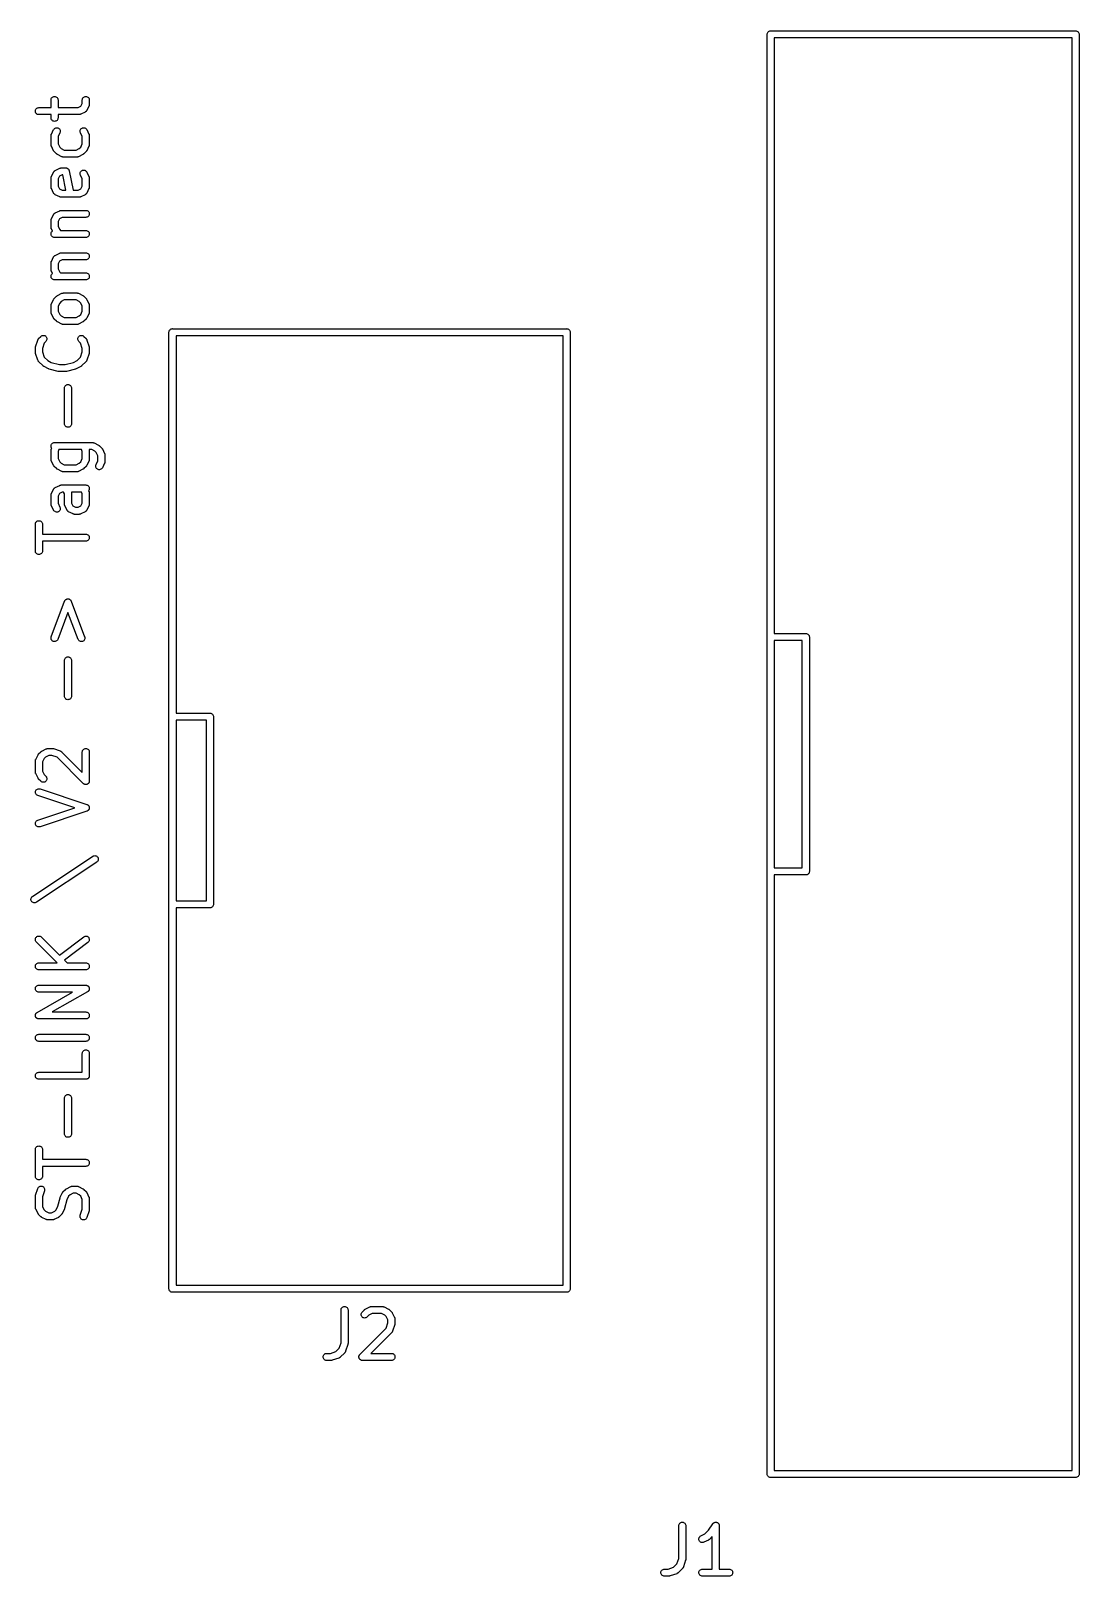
# Model space of a CAD drawing. Extents: x 112.2 to 134.5, y -112.7 to -79.8.
import ezdxf

# ---------------------------------------------------------------- set-up
doc = ezdxf.new("R2010")
doc.units = 0
doc.header["$MEASUREMENT"] = 0
doc.layers.add('BLACK', color=7, linetype='CONTINUOUS')

msp = doc.modelspace()

# ---------------------------------------------------------------- linework, layer by layer
at = {"layer": 'BLACK', "linetype": 'CONTINUOUS'}
for p, q in [((127.875, -79.85), (127.876, -79.8353)), ((127.875, -79.8537), (127.875, -79.85)), ((127.875, -92.6963), (127.875, -79.8537)), ((127.876, -79.8353), (127.88, -79.8212)), ((127.88, -79.8212), (127.887, -79.8081)), ((127.887, -79.8081), (127.897, -79.7967)), ((127.897, -79.7967), (127.908, -79.7873)), ((127.908, -79.7873), (127.921, -79.7804)), ((127.921, -79.7804), (127.935, -79.7761)), ((127.935, -79.7761), (127.946, -79.775)), ((127.946, -79.775), (127.95, -79.7746)), ((127.95, -79.7746), (127.954, -79.775)), ((127.954, -79.775), (134.446, -79.775)), ((134.375, -79.925), (128.025, -79.925)), ((128.025, -79.925), (128.025, -92.625)), ((134.375, -103.846), (134.375, -79.925)), ((134.446, -79.775), (134.45, -79.7746)), ((134.45, -79.7746), (134.454, -79.775)), ((134.454, -79.775), (134.465, -79.7761)), ((134.465, -79.7761), (134.479, -79.7804)), ((134.479, -79.7804), (134.492, -79.7873)), ((134.492, -79.7873), (134.503, -79.7967)), ((134.503, -79.7967), (134.513, -79.8081)), ((134.513, -79.8081), (134.52, -79.8212)), ((134.52, -79.8212), (134.524, -79.8353)), ((134.524, -79.8353), (134.525, -79.85)), ((134.525, -79.85), (134.525, -79.8537)), ((134.525, -79.8537), (134.525, -110.546)), ((112.611, -81.2466), (112.612, -81.232)), ((112.611, -81.2476), (112.611, -81.2466)), ((112.611, -81.4107), (112.611, -81.2476)), ((112.612, -81.232), (112.617, -81.2181)), ((112.617, -81.2181), (112.624, -81.2052)), ((112.624, -81.2052), (112.633, -81.194)), ((112.633, -81.194), (112.645, -81.1849)), ((112.645, -81.1849), (112.658, -81.1781)), ((112.658, -81.1781), (112.672, -81.1739)), ((112.672, -81.1739), (112.686, -81.1726)), ((112.686, -81.1726), (112.701, -81.1742)), ((112.701, -81.1742), (112.715, -81.1785)), ((112.715, -81.1785), (112.728, -81.1854)), ((112.728, -81.1854), (112.739, -81.1948)), ((112.739, -81.1948), (112.748, -81.2061)), ((112.748, -81.2061), (112.755, -81.219)), ((112.755, -81.219), (112.759, -81.2331)), ((112.759, -81.2331), (112.761, -81.2476)), ((112.761, -81.2476), (112.761, -81.4107)), ((113.192, -81.4107), (113.249, -81.3822)), ((113.249, -81.3822), (113.277, -81.3252)), ((113.277, -81.2466), (113.279, -81.232)), ((113.277, -81.2476), (113.277, -81.2466)), ((113.277, -81.3252), (113.277, -81.2476)), ((113.279, -81.232), (113.283, -81.2181)), ((113.283, -81.2181), (113.29, -81.2052)), ((113.29, -81.2052), (113.3, -81.194)), ((113.3, -81.194), (113.311, -81.1849)), ((113.311, -81.1849), (113.324, -81.1781)), ((113.324, -81.1781), (113.338, -81.1739)), ((113.338, -81.1739), (113.353, -81.1726)), ((113.353, -81.1726), (113.367, -81.1742)), ((113.367, -81.1742), (113.381, -81.1785)), ((113.419, -81.3764), (113.372, -81.4716)), ((113.381, -81.1785), (113.394, -81.1854)), ((113.394, -81.1854), (113.406, -81.1948)), ((113.406, -81.1948), (113.415, -81.2061)), ((113.415, -81.2061), (113.422, -81.219)), ((113.42, -81.3743), (113.419, -81.3764)), ((113.421, -81.3724), (113.42, -81.3743)), ((113.423, -81.3675), (113.421, -81.3724)), ((113.422, -81.219), (113.426, -81.2331)), ((113.425, -81.3627), (113.423, -81.3675)), ((113.426, -81.3584), (113.425, -81.3605)), ((113.425, -81.3605), (113.425, -81.3627)), ((113.426, -81.2331), (113.427, -81.2476)), ((113.427, -81.3483), (113.426, -81.3534)), ((113.426, -81.3534), (113.426, -81.3584)), ((113.427, -81.2476), (113.427, -81.3429)), ((113.427, -81.3429), (113.427, -81.3439)), ((113.427, -81.3439), (113.427, -81.3461)), ((113.427, -81.3461), (113.427, -81.3483)), ((112.277, -81.4852), (112.279, -81.4706)), ((112.279, -81.4998), (112.277, -81.4852)), ((112.279, -81.4706), (112.283, -81.4566)), ((112.283, -81.5138), (112.279, -81.4998)), ((112.283, -81.4566), (112.29, -81.4438)), ((112.29, -81.5268), (112.283, -81.5138)), ((112.29, -81.4438), (112.3, -81.4325)), ((112.299, -81.5382), (112.29, -81.5268)), ((112.31, -81.5476), (112.299, -81.5382)), ((112.3, -81.4325), (112.311, -81.4232)), ((112.323, -81.5546), (112.31, -81.5476)), ((112.311, -81.4232), (112.324, -81.4164)), ((112.337, -81.5591), (112.323, -81.5546)), ((112.324, -81.4164), (112.338, -81.4121)), ((112.351, -81.5607), (112.337, -81.5591)), ((112.338, -81.4121), (112.352, -81.4107)), ((112.352, -81.5607), (112.351, -81.5607)), ((112.352, -81.4107), (112.611, -81.4107)), ((112.611, -81.5607), (112.352, -81.5607)), ((112.611, -81.6286), (112.611, -81.5607)), ((112.612, -81.6431), (112.611, -81.6286)), ((112.616, -81.6572), (112.612, -81.6431)), ((112.623, -81.6701), (112.616, -81.6572)), ((112.632, -81.6814), (112.623, -81.6701)), ((112.644, -81.6907), (112.632, -81.6814)), ((112.657, -81.6977), (112.644, -81.6907)), ((112.671, -81.702), (112.657, -81.6977)), ((112.685, -81.7036), (112.671, -81.702)), ((112.7, -81.7022), (112.685, -81.7036)), ((112.714, -81.6981), (112.7, -81.7022)), ((112.727, -81.6913), (112.714, -81.6981)), ((112.738, -81.6822), (112.727, -81.6913)), ((112.748, -81.6709), (112.738, -81.6822)), ((112.755, -81.6581), (112.748, -81.6709)), ((112.759, -81.6442), (112.755, -81.6581)), ((112.761, -81.6296), (112.759, -81.6442)), ((112.761, -81.4107), (113.192, -81.4107)), ((113.21, -81.5607), (112.761, -81.5607)), ((112.761, -81.5607), (112.761, -81.6286)), ((112.761, -81.6286), (112.761, -81.6296)), ((113.212, -81.5605), (113.21, -81.5607)), ((113.214, -81.5606), (113.212, -81.5605)), ((113.219, -81.5598), (113.214, -81.5606)), ((113.224, -81.5593), (113.219, -81.5598)), ((113.226, -81.5586), (113.224, -81.5593)), ((113.228, -81.5583), (113.226, -81.5586)), ((113.233, -81.5565), (113.228, -81.5583)), ((113.238, -81.5551), (113.233, -81.5565)), ((113.24, -81.554), (113.238, -81.5551)), ((113.242, -81.5533), (113.24, -81.554)), ((113.243, -81.5528), (113.242, -81.5533)), ((113.338, -81.5052), (113.243, -81.5528)), ((113.34, -81.5043), (113.338, -81.5052)), ((113.341, -81.5037), (113.34, -81.5043)), ((113.346, -81.5004), (113.341, -81.5037)), ((113.351, -81.4974), (113.346, -81.5004)), ((113.352, -81.4963), (113.351, -81.4974)), ((113.353, -81.4954), (113.352, -81.4963)), ((113.357, -81.4913), (113.353, -81.4954)), ((113.361, -81.4873), (113.357, -81.4913)), ((113.362, -81.486), (113.361, -81.4873)), ((113.363, -81.4848), (113.362, -81.486)), ((113.367, -81.48), (113.363, -81.4848)), ((113.37, -81.4754), (113.367, -81.48)), ((113.371, -81.4726), (113.37, -81.4739)), ((113.37, -81.4739), (113.37, -81.4754)), ((113.372, -81.4716), (113.371, -81.4726)), ((112.611, -82.0041), (112.612, -81.999)), ((112.611, -82.0063), (112.611, -82.0041)), ((112.611, -82.0085), (112.611, -82.0063)), ((112.611, -82.0095), (112.611, -82.0085)), ((112.611, -82.2), (112.611, -82.0095)), ((112.612, -81.9939), (112.613, -81.9918)), ((112.612, -81.999), (112.612, -81.9939)), ((112.613, -81.9897), (112.615, -81.9849)), ((112.613, -81.9918), (112.613, -81.9897)), ((112.615, -81.9849), (112.617, -81.98)), ((112.617, -81.98), (112.618, -81.978)), ((112.618, -81.978), (112.619, -81.976)), ((112.619, -81.976), (112.666, -81.8807)), ((112.666, -81.8807), (112.667, -81.8798)), ((112.667, -81.8798), (112.675, -81.8675)), ((112.675, -81.8675), (112.685, -81.857)), ((112.685, -81.857), (112.697, -81.8487)), ((112.697, -81.8487), (112.71, -81.8429)), ((112.71, -81.8429), (112.725, -81.8398)), ((112.725, -81.8398), (112.739, -81.8395)), ((112.739, -81.8395), (112.754, -81.8421)), ((112.754, -81.8421), (112.767, -81.8474)), ((112.8, -81.9478), (112.761, -82.0272)), ((112.761, -82.0272), (112.761, -82.1823)), ((112.767, -81.8474), (112.78, -81.8553)), ((112.78, -81.8553), (112.79, -81.8654)), ((112.79, -81.8654), (112.799, -81.8774)), ((112.799, -81.8774), (112.805, -81.8908)), ((112.806, -81.9342), (112.8, -81.9478)), ((112.805, -81.8908), (112.808, -81.9051)), ((112.808, -81.9197), (112.806, -81.9342)), ((112.808, -81.9051), (112.808, -81.9197)), ((113.23, -81.9041), (113.234, -81.8898)), ((113.23, -81.9187), (113.23, -81.9041)), ((113.232, -81.9331), (113.23, -81.9187)), ((113.237, -81.9469), (113.232, -81.9331)), ((113.234, -81.8898), (113.24, -81.8765)), ((113.238, -81.9478), (113.237, -81.9469)), ((113.277, -82.0272), (113.238, -81.9478)), ((113.24, -81.8765), (113.249, -81.8647)), ((113.249, -81.8647), (113.259, -81.8547)), ((113.259, -81.8547), (113.272, -81.847)), ((113.272, -81.847), (113.285, -81.8418)), ((113.277, -82.1823), (113.277, -82.0272)), ((113.285, -81.8418), (113.3, -81.8394)), ((113.3, -81.8394), (113.314, -81.8399)), ((113.314, -81.8399), (113.329, -81.8432)), ((113.329, -81.8432), (113.342, -81.8492)), ((113.342, -81.8492), (113.354, -81.8577)), ((113.354, -81.8577), (113.364, -81.8684)), ((113.364, -81.8684), (113.372, -81.8807)), ((113.372, -81.8807), (113.419, -81.976)), ((113.419, -81.976), (113.42, -81.9769)), ((113.42, -81.9769), (113.421, -81.979)), ((113.421, -81.979), (113.422, -81.9809)), ((113.422, -81.9809), (113.423, -81.9859)), ((113.423, -81.9859), (113.425, -81.9907)), ((113.425, -81.9907), (113.425, -81.9928)), ((113.425, -81.9928), (113.426, -81.995)), ((113.426, -81.995), (113.426, -82.0001)), ((113.426, -82.0001), (113.427, -82.0051)), ((113.427, -82.0051), (113.427, -82.0073)), ((113.427, -82.0073), (113.427, -82.0095)), ((113.427, -82.0095), (113.427, -82.2)), ((112.611, -82.2022), (112.611, -82.2)), ((112.611, -82.2044), (112.611, -82.2022)), ((112.612, -82.2095), (112.611, -82.2044)), ((112.612, -82.2146), (112.612, -82.2095)), ((112.613, -82.2167), (112.612, -82.2146)), ((112.613, -82.2189), (112.613, -82.2167)), ((112.615, -82.2237), (112.613, -82.2189)), ((112.616, -82.2286), (112.615, -82.2237)), ((112.617, -82.2305), (112.616, -82.2286)), ((112.618, -82.2326), (112.617, -82.2305)), ((112.619, -82.2335), (112.618, -82.2326)), ((112.666, -82.3288), (112.619, -82.2335)), ((112.668, -82.3323), (112.666, -82.3288)), ((112.67, -82.3361), (112.668, -82.3323)), ((112.672, -82.3385), (112.67, -82.3361)), ((112.674, -82.3412), (112.672, -82.3385)), ((112.677, -82.3442), (112.674, -82.3412)), ((112.68, -82.3475), (112.677, -82.3442)), ((112.68, -82.3483), (112.68, -82.3475)), ((112.728, -82.3959), (112.68, -82.3483)), ((112.761, -82.1823), (112.795, -82.2508)), ((112.795, -82.2508), (112.825, -82.2812)), ((112.825, -82.2812), (112.894, -82.3155)), ((112.894, -82.3155), (113.144, -82.3155)), ((113.144, -82.3155), (113.213, -82.2812)), ((113.213, -82.2812), (113.243, -82.2508)), ((113.243, -82.2508), (113.277, -82.1823)), ((113.358, -82.3483), (113.31, -82.3959)), ((113.36, -82.345), (113.358, -82.3483)), ((113.363, -82.342), (113.36, -82.345)), ((113.365, -82.3394), (113.363, -82.342)), ((113.367, -82.337), (113.365, -82.3394)), ((113.369, -82.3333), (113.367, -82.337)), ((113.371, -82.3297), (113.369, -82.3333)), ((113.372, -82.3288), (113.371, -82.3297)), ((113.419, -82.2335), (113.372, -82.3288)), ((113.42, -82.2315), (113.419, -82.2335)), ((113.421, -82.2295), (113.42, -82.2315)), ((113.423, -82.2247), (113.421, -82.2295)), ((113.425, -82.2199), (113.423, -82.2247)), ((113.426, -82.2156), (113.425, -82.2177)), ((113.425, -82.2177), (113.425, -82.2199)), ((113.427, -82.2054), (113.426, -82.2105)), ((113.426, -82.2105), (113.426, -82.2156)), ((113.427, -82.2), (113.427, -82.201)), ((113.427, -82.201), (113.427, -82.2032)), ((113.427, -82.2032), (113.427, -82.2054)), ((112.7, -82.752), (112.795, -82.7043)), ((112.731, -82.3986), (112.728, -82.3959)), ((112.734, -82.4015), (112.731, -82.3986)), ((112.737, -82.4032), (112.734, -82.4015)), ((112.739, -82.4052), (112.737, -82.4032)), ((112.743, -82.4072), (112.739, -82.4052)), ((112.746, -82.4095), (112.743, -82.4072)), ((112.747, -82.4099), (112.746, -82.4095)), ((112.843, -82.4576), (112.747, -82.4099)), ((112.795, -82.7043), (112.796, -82.7039)), ((112.796, -82.7039), (112.798, -82.7031)), ((112.798, -82.7031), (112.8, -82.7021)), ((112.8, -82.7021), (112.805, -82.7006)), ((112.805, -82.7006), (112.81, -82.6988)), ((112.81, -82.6988), (112.812, -82.6985)), ((112.812, -82.6985), (112.814, -82.6979)), ((112.814, -82.6979), (112.819, -82.6974)), ((112.819, -82.6974), (112.824, -82.6966)), ((112.824, -82.6966), (112.826, -82.6966)), ((112.826, -82.6966), (112.829, -82.6964)), ((112.829, -82.6964), (112.924, -82.6964)), ((112.845, -82.4583), (112.843, -82.4576)), ((112.847, -82.4594), (112.845, -82.4583)), ((112.852, -82.461), (112.847, -82.4594)), ((112.856, -82.4628), (112.852, -82.461)), ((112.858, -82.4632), (112.856, -82.4628)), ((112.861, -82.4638), (112.858, -82.4632)), ((112.866, -82.4644), (112.861, -82.4638)), ((112.871, -82.4653), (112.866, -82.4644)), ((112.873, -82.4652), (112.871, -82.4653)), ((112.875, -82.4655), (112.873, -82.4652)), ((112.876, -82.4655), (112.875, -82.4655)), ((113.162, -82.4655), (112.876, -82.4655)), ((112.924, -82.6964), (112.924, -82.6964)), ((112.924, -82.6964), (112.924, -82.6964)), ((112.924, -82.6964), (112.925, -82.6964)), ((112.924, -82.6964), (112.924, -82.6964)), ((112.925, -82.6964), (112.932, -82.6972)), ((112.932, -82.6972), (112.939, -82.6979)), ((112.939, -82.6979), (112.939, -82.698)), ((112.939, -82.698), (112.939, -82.6981)), ((112.939, -82.6981), (112.946, -82.7002)), ((112.946, -82.7002), (112.953, -82.7022)), ((112.953, -82.7022), (112.953, -82.7024)), ((112.953, -82.7024), (112.953, -82.7025)), ((112.953, -82.7025), (112.96, -82.7059)), ((112.96, -82.7059), (112.966, -82.7092)), ((112.966, -82.7092), (112.966, -82.7094)), ((112.966, -82.7094), (112.966, -82.7095)), ((112.966, -82.7095), (112.972, -82.7141)), ((113.164, -82.4653), (113.162, -82.4655)), ((113.166, -82.4653), (113.164, -82.4653)), ((113.171, -82.4645), (113.166, -82.4653)), ((113.176, -82.464), (113.171, -82.4645)), ((113.179, -82.4634), (113.176, -82.464)), ((113.181, -82.4631), (113.179, -82.4634)), ((113.186, -82.4613), (113.181, -82.4631)), ((113.19, -82.4598), (113.186, -82.4613)), ((113.192, -82.4588), (113.19, -82.4598)), ((113.195, -82.458), (113.192, -82.4588)), ((113.291, -82.4099), (113.195, -82.4576)), ((113.195, -82.4576), (113.195, -82.458)), ((113.294, -82.4077), (113.291, -82.4099)), ((113.298, -82.4058), (113.294, -82.4077)), ((113.3, -82.4038), (113.298, -82.4058)), ((113.303, -82.4021), (113.3, -82.4038)), ((113.306, -82.3993), (113.303, -82.4021)), ((113.309, -82.3966), (113.306, -82.3993)), ((113.31, -82.3959), (113.309, -82.3966)), ((112.611, -82.9088), (112.612, -82.9038)), ((112.611, -82.911), (112.611, -82.9088)), ((112.611, -82.9132), (112.611, -82.911)), ((112.611, -82.9143), (112.611, -82.9132)), ((112.611, -83.1048), (112.611, -82.9143)), ((112.612, -82.8987), (112.613, -82.8966)), ((112.612, -82.9038), (112.612, -82.8987)), ((112.613, -82.8944), (112.615, -82.8896)), ((112.613, -82.8966), (112.613, -82.8944)), ((112.615, -82.8896), (112.617, -82.8847)), ((112.617, -82.8847), (112.618, -82.8828)), ((112.618, -82.8828), (112.619, -82.8807)), ((112.619, -82.8807), (112.666, -82.7855)), ((112.666, -82.7855), (112.667, -82.7846)), ((112.667, -82.7846), (112.668, -82.7832)), ((112.668, -82.7817), (112.672, -82.7771)), ((112.668, -82.7832), (112.668, -82.7817)), ((112.672, -82.7771), (112.675, -82.7723)), ((112.675, -82.7723), (112.676, -82.7711)), ((112.676, -82.7711), (112.677, -82.7698)), ((112.677, -82.7698), (112.681, -82.7659)), ((112.681, -82.7659), (112.685, -82.7618)), ((112.685, -82.7618), (112.686, -82.7609)), ((112.686, -82.7609), (112.687, -82.7598)), ((112.687, -82.7598), (112.692, -82.7567)), ((112.692, -82.7567), (112.697, -82.7535)), ((112.697, -82.7535), (112.698, -82.7528)), ((112.698, -82.7528), (112.7, -82.752)), ((112.789, -82.8749), (112.761, -82.932)), ((112.761, -82.932), (112.761, -83.0871)), ((112.846, -82.8464), (112.789, -82.8749)), ((112.862, -82.8464), (112.846, -82.8464)), ((112.928, -83.1726), (112.862, -82.8464)), ((112.972, -82.7141), (112.977, -82.7185)), ((112.977, -82.7185), (112.977, -82.7187)), ((112.977, -82.7187), (112.977, -82.719)), ((112.977, -82.719), (112.982, -82.7244)), ((112.982, -82.7244), (112.986, -82.7298)), ((112.986, -82.7298), (112.986, -82.7301)), ((112.986, -82.7301), (112.987, -82.7304)), ((112.987, -82.7304), (112.99, -82.7365)), ((112.99, -82.7365), (112.993, -82.7427)), ((112.993, -82.7427), (112.993, -82.743)), ((112.993, -82.743), (112.993, -82.7433)), ((112.993, -82.7433), (112.995, -82.75)), ((112.995, -82.75), (112.997, -82.7567)), ((112.997, -82.7567), (113.081, -83.1726)), ((113.23, -82.8088), (113.234, -82.7946)), ((113.23, -82.8234), (113.23, -82.8088)), ((113.232, -82.8379), (113.23, -82.8234)), ((113.237, -82.8516), (113.232, -82.8379)), ((113.234, -82.7946), (113.24, -82.7813)), ((113.238, -82.8526), (113.237, -82.8516)), ((113.277, -82.932), (113.238, -82.8526)), ((113.24, -82.7813), (113.249, -82.7694)), ((113.249, -82.7694), (113.259, -82.7594)), ((113.259, -82.7594), (113.272, -82.7517)), ((113.272, -82.7517), (113.285, -82.7466)), ((113.277, -83.0871), (113.277, -82.932)), ((113.285, -82.7466), (113.3, -82.7442)), ((113.3, -82.7442), (113.314, -82.7447)), ((113.314, -82.7447), (113.329, -82.748)), ((113.329, -82.748), (113.342, -82.754)), ((113.342, -82.754), (113.354, -82.7625)), ((113.354, -82.7625), (113.364, -82.7731)), ((113.364, -82.7731), (113.372, -82.7855)), ((113.372, -82.7855), (113.419, -82.8807)), ((113.419, -82.8807), (113.42, -82.8817)), ((113.42, -82.8817), (113.421, -82.8838)), ((113.421, -82.8838), (113.422, -82.8857)), ((113.422, -82.8857), (113.423, -82.8906)), ((113.423, -82.8906), (113.425, -82.8954)), ((113.425, -82.8954), (113.425, -82.8976)), ((113.425, -82.8976), (113.426, -82.8997)), ((113.426, -82.8997), (113.426, -82.9048)), ((113.426, -82.9048), (113.427, -82.9099)), ((113.427, -82.9099), (113.427, -82.9121)), ((113.427, -82.9121), (113.427, -82.9143)), ((113.427, -82.9143), (113.427, -83.1048)), ((112.611, -83.107), (112.611, -83.1048)), ((112.611, -83.1092), (112.611, -83.107)), ((112.612, -83.1142), (112.611, -83.1092)), ((112.612, -83.1193), (112.612, -83.1142)), ((112.613, -83.1214), (112.612, -83.1193)), ((112.613, -83.1236), (112.613, -83.1214)), ((112.615, -83.1284), (112.613, -83.1236)), ((112.616, -83.1333), (112.615, -83.1284)), ((112.617, -83.1353), (112.616, -83.1333)), ((112.618, -83.1374), (112.617, -83.1353)), ((112.619, -83.1383), (112.618, -83.1374)), ((112.666, -83.2335), (112.619, -83.1383)), ((112.667, -83.2349), (112.666, -83.2335)), ((112.668, -83.2364), (112.667, -83.2349)), ((112.671, -83.2411), (112.668, -83.2364)), ((112.674, -83.2459), (112.671, -83.2411)), ((112.675, -83.2471), (112.674, -83.2459)), ((112.676, -83.2484), (112.675, -83.2471)), ((112.68, -83.2524), (112.676, -83.2484)), ((112.684, -83.2566), (112.68, -83.2524)), ((112.685, -83.2575), (112.684, -83.2566)), ((112.687, -83.2586), (112.685, -83.2575)), ((112.691, -83.2618), (112.687, -83.2586)), ((112.696, -83.2651), (112.691, -83.2618)), ((112.697, -83.2657), (112.696, -83.2651)), ((112.699, -83.2666), (112.697, -83.2657)), ((112.7, -83.2671), (112.699, -83.2666)), ((112.795, -83.3147), (112.7, -83.2671)), ((112.761, -83.0871), (112.789, -83.1441)), ((112.789, -83.1441), (112.846, -83.1726)), ((112.797, -83.3155), (112.795, -83.3147)), ((112.799, -83.3166), (112.797, -83.3155)), ((112.804, -83.3181), (112.799, -83.3166)), ((112.809, -83.3199), (112.804, -83.3181)), ((112.811, -83.3203), (112.809, -83.3199)), ((112.813, -83.321), (112.811, -83.3203)), ((112.818, -83.3216), (112.813, -83.321)), ((112.823, -83.3224), (112.818, -83.3216)), ((112.825, -83.3224), (112.823, -83.3224)), ((112.828, -83.3226), (112.825, -83.3224)), ((112.829, -83.3226), (112.828, -83.3226)), ((113.21, -83.3226), (112.829, -83.3226)), ((112.846, -83.1726), (112.928, -83.1726)), ((113.081, -83.1726), (113.192, -83.1726)), ((113.192, -83.1726), (113.249, -83.1441)), ((113.212, -83.3224), (113.21, -83.3226)), ((113.214, -83.3225), (113.212, -83.3224)), ((113.219, -83.3217), (113.214, -83.3225)), ((113.224, -83.3212), (113.219, -83.3217)), ((113.226, -83.3206), (113.224, -83.3212)), ((113.228, -83.3202), (113.226, -83.3206)), ((113.233, -83.3184), (113.228, -83.3202)), ((113.238, -83.317), (113.233, -83.3184)), ((113.24, -83.3159), (113.238, -83.317)), ((113.242, -83.3152), (113.24, -83.3159)), ((113.243, -83.3147), (113.242, -83.3152)), ((113.338, -83.2671), (113.243, -83.3147)), ((113.249, -83.1441), (113.277, -83.0871)), ((113.34, -83.2662), (113.338, -83.2671)), ((113.341, -83.2656), (113.34, -83.2662)), ((113.346, -83.2623), (113.341, -83.2656)), ((113.351, -83.2593), (113.346, -83.2623)), ((113.352, -83.2582), (113.351, -83.2593)), ((113.353, -83.2573), (113.352, -83.2582)), ((113.357, -83.2532), (113.353, -83.2573)), ((113.361, -83.2492), (113.357, -83.2532)), ((113.362, -83.2479), (113.361, -83.2492)), ((113.363, -83.2468), (113.362, -83.2479)), ((113.367, -83.242), (113.363, -83.2468)), ((113.37, -83.2373), (113.367, -83.242)), ((113.371, -83.2345), (113.37, -83.2358)), ((113.37, -83.2358), (113.37, -83.2373)), ((113.372, -83.2335), (113.371, -83.2345)), ((113.419, -83.1383), (113.372, -83.2335)), ((113.42, -83.1362), (113.419, -83.1383)), ((113.421, -83.1343), (113.42, -83.1362)), ((113.423, -83.1294), (113.421, -83.1343)), ((113.425, -83.1246), (113.423, -83.1294)), ((113.426, -83.1204), (113.425, -83.1225)), ((113.425, -83.1225), (113.425, -83.1246)), ((113.427, -83.1102), (113.426, -83.1153)), ((113.426, -83.1153), (113.426, -83.1204)), ((113.427, -83.1048), (113.427, -83.1058)), ((113.427, -83.1058), (113.427, -83.108)), ((113.427, -83.108), (113.427, -83.1102)), ((112.619, -83.7855), (112.666, -83.6903)), ((112.666, -83.6903), (112.667, -83.6893)), ((112.667, -83.6893), (112.668, -83.688)), ((112.668, -83.6865), (112.672, -83.6819)), ((112.668, -83.688), (112.668, -83.6865)), ((112.672, -83.6819), (112.675, -83.6771)), ((112.675, -83.6771), (112.676, -83.6759)), ((112.676, -83.6759), (112.677, -83.6746)), ((112.677, -83.6746), (112.681, -83.6706)), ((112.681, -83.6706), (112.685, -83.6666)), ((112.685, -83.6666), (112.686, -83.6656)), ((112.686, -83.6656), (112.687, -83.6645)), ((112.687, -83.6645), (112.692, -83.6615)), ((112.692, -83.6615), (112.697, -83.6582)), ((112.697, -83.6582), (112.698, -83.6576)), ((112.698, -83.6576), (112.7, -83.6567)), ((112.7, -83.6567), (112.795, -83.6091)), ((112.795, -83.6091), (112.796, -83.6086)), ((112.796, -83.6086), (112.798, -83.6079)), ((112.798, -83.6079), (112.8, -83.6068)), ((112.8, -83.6068), (112.805, -83.6054)), ((112.805, -83.6054), (112.81, -83.6036)), ((112.81, -83.6036), (112.812, -83.6033)), ((112.812, -83.6033), (112.814, -83.6026)), ((112.814, -83.6026), (112.819, -83.6021)), ((112.819, -83.6021), (112.824, -83.6013)), ((112.824, -83.6013), (112.826, -83.6014)), ((112.826, -83.6014), (112.829, -83.6012)), ((112.829, -83.6012), (113.352, -83.6012)), ((113.352, -83.6012), (113.353, -83.6012)), ((113.353, -83.6012), (113.368, -83.6028)), ((113.368, -83.6028), (113.382, -83.6073)), ((113.382, -83.6073), (113.395, -83.6143)), ((113.395, -83.6143), (113.406, -83.6237)), ((113.406, -83.6237), (113.415, -83.6351)), ((113.415, -83.6351), (113.422, -83.6481)), ((113.422, -83.6481), (113.426, -83.6621)), ((113.426, -83.6913), (113.422, -83.7053)), ((113.426, -83.6621), (113.427, -83.6767)), ((113.427, -83.6767), (113.426, -83.6913)), ((112.611, -83.8136), (112.612, -83.8085)), ((112.611, -83.8158), (112.611, -83.8136)), ((112.611, -83.818), (112.611, -83.8158)), ((112.611, -83.819), (112.611, -83.818)), ((112.611, -83.9619), (112.611, -83.819)), ((112.611, -83.9641), (112.611, -83.9619)), ((112.611, -83.9663), (112.611, -83.9641)), ((112.612, -83.9714), (112.611, -83.9663)), ((112.612, -83.8035), (112.613, -83.8014)), ((112.612, -83.8085), (112.612, -83.8035)), ((112.612, -83.9765), (112.612, -83.9714)), ((112.613, -83.9786), (112.612, -83.9765)), ((112.613, -83.7992), (112.615, -83.7944)), ((112.613, -83.8014), (112.613, -83.7992)), ((112.613, -83.9808), (112.613, -83.9786)), ((112.615, -83.9856), (112.613, -83.9808)), ((112.615, -83.7944), (112.617, -83.7895)), ((112.616, -83.9905), (112.615, -83.9856)), ((112.617, -83.9924), (112.616, -83.9905)), ((112.617, -83.7895), (112.618, -83.7876)), ((112.618, -83.9945), (112.617, -83.9924)), ((112.618, -83.7876), (112.619, -83.7855)), ((112.619, -83.9954), (112.618, -83.9945)), ((112.643, -84.0435), (112.619, -83.9954)), ((112.789, -83.7797), (112.761, -83.8368)), ((112.761, -83.8368), (112.761, -83.9442)), ((112.761, -83.9442), (112.795, -84.0127)), ((112.846, -83.7512), (112.789, -83.7797)), ((112.795, -84.0127), (112.812, -84.0298)), ((113.352, -83.7512), (112.846, -83.7512)), ((113.367, -83.7498), (113.352, -83.7512)), ((113.381, -83.7455), (113.367, -83.7498)), ((113.394, -83.7387), (113.381, -83.7455)), ((113.405, -83.7294), (113.394, -83.7387)), ((113.415, -83.7181), (113.405, -83.7294)), ((113.422, -83.7053), (113.415, -83.7181)), ((112.611, -84.1042), (112.612, -84.0897)), ((112.612, -84.1188), (112.611, -84.1042)), ((112.612, -84.0897), (112.617, -84.0757)), ((112.616, -84.1329), (112.612, -84.1188)), ((112.623, -84.1458), (112.616, -84.1329)), ((112.617, -84.0757), (112.624, -84.0628)), ((112.632, -84.1572), (112.623, -84.1458)), ((112.624, -84.0628), (112.633, -84.0515)), ((112.643, -84.1666), (112.632, -84.1572)), ((112.633, -84.0515), (112.643, -84.0435)), ((112.656, -84.1737), (112.643, -84.1666)), ((112.67, -84.1781), (112.656, -84.1737)), ((112.685, -84.1798), (112.67, -84.1781)), ((112.686, -84.1798), (112.685, -84.1798)), ((113.352, -84.1798), (112.686, -84.1798)), ((112.812, -84.0298), (113.352, -84.0298)), ((113.352, -84.0298), (113.353, -84.0298)), ((113.367, -84.1783), (113.352, -84.1798)), ((113.353, -84.0298), (113.368, -84.0314)), ((113.381, -84.1741), (113.367, -84.1783)), ((113.368, -84.0314), (113.382, -84.0358)), ((113.394, -84.1672), (113.381, -84.1741)), ((113.382, -84.0358), (113.395, -84.0429)), ((113.405, -84.158), (113.394, -84.1672)), ((113.395, -84.0429), (113.406, -84.0523)), ((113.415, -84.1467), (113.405, -84.158)), ((113.406, -84.0523), (113.415, -84.0637)), ((113.415, -84.0637), (113.422, -84.0767)), ((113.422, -84.1338), (113.415, -84.1467)), ((113.422, -84.0767), (113.426, -84.0907)), ((113.426, -84.1198), (113.422, -84.1338)), ((113.426, -84.0907), (113.427, -84.1053)), ((113.427, -84.1053), (113.426, -84.1198)), ((112.619, -84.6903), (112.666, -84.595)), ((112.666, -84.595), (112.667, -84.5941)), ((112.667, -84.5941), (112.668, -84.5927)), ((112.668, -84.5913), (112.672, -84.5866)), ((112.668, -84.5927), (112.668, -84.5913)), ((112.672, -84.5866), (112.675, -84.5818)), ((112.675, -84.5818), (112.676, -84.5807)), ((112.676, -84.5807), (112.677, -84.5793)), ((112.677, -84.5793), (112.681, -84.5754)), ((112.681, -84.5754), (112.685, -84.5713)), ((112.685, -84.5713), (112.686, -84.5704)), ((112.686, -84.5704), (112.687, -84.5693)), ((112.687, -84.5693), (112.692, -84.5662)), ((112.692, -84.5662), (112.697, -84.563)), ((112.697, -84.563), (112.698, -84.5623)), ((112.698, -84.5623), (112.7, -84.5615)), ((112.7, -84.5615), (112.795, -84.5139)), ((112.789, -84.6845), (112.761, -84.7415)), ((112.846, -84.656), (112.789, -84.6845)), ((112.795, -84.5139), (112.796, -84.5134)), ((112.796, -84.5134), (112.798, -84.5126)), ((112.798, -84.5126), (112.8, -84.5116)), ((112.8, -84.5116), (112.805, -84.5101)), ((112.805, -84.5101), (112.81, -84.5084)), ((112.81, -84.5084), (112.812, -84.508)), ((112.812, -84.508), (112.814, -84.5074)), ((112.814, -84.5074), (112.819, -84.5069)), ((112.819, -84.5069), (112.824, -84.5061)), ((112.824, -84.5061), (112.826, -84.5062)), ((112.826, -84.5062), (112.829, -84.506)), ((112.829, -84.506), (113.352, -84.506)), ((113.352, -84.656), (112.846, -84.656)), ((113.352, -84.506), (113.353, -84.506)), ((113.367, -84.6545), (113.352, -84.656)), ((113.353, -84.506), (113.368, -84.5076)), ((113.381, -84.6503), (113.367, -84.6545)), ((113.368, -84.5076), (113.382, -84.512)), ((113.394, -84.6434), (113.381, -84.6503)), ((113.382, -84.512), (113.395, -84.5191)), ((113.405, -84.6342), (113.394, -84.6434)), ((113.395, -84.5191), (113.406, -84.5285)), ((113.415, -84.6229), (113.405, -84.6342)), ((113.406, -84.5285), (113.415, -84.5399)), ((113.415, -84.5399), (113.422, -84.5529)), ((113.422, -84.61), (113.415, -84.6229)), ((113.422, -84.5529), (113.426, -84.5669)), ((113.426, -84.596), (113.422, -84.61)), ((113.426, -84.5669), (113.427, -84.5815)), ((113.427, -84.5815), (113.426, -84.596)), ((112.611, -84.7184), (112.612, -84.7133)), ((112.611, -84.7206), (112.611, -84.7184)), ((112.611, -84.7228), (112.611, -84.7206)), ((112.611, -84.7238), (112.611, -84.7228)), ((112.611, -84.8667), (112.611, -84.7238)), ((112.611, -84.8689), (112.611, -84.8667)), ((112.611, -84.8711), (112.611, -84.8689)), ((112.612, -84.8761), (112.611, -84.8711)), ((112.611, -85.009), (112.612, -84.9944)), ((112.612, -85.0236), (112.611, -85.009)), ((112.612, -84.7082), (112.613, -84.7061)), ((112.612, -84.7133), (112.612, -84.7082)), ((112.612, -84.8812), (112.612, -84.8761)), ((112.613, -84.8834), (112.612, -84.8812)), ((112.612, -84.9944), (112.617, -84.9805)), ((112.613, -84.7039), (112.615, -84.6991)), ((112.613, -84.7061), (112.613, -84.7039)), ((112.613, -84.8855), (112.613, -84.8834)), ((112.615, -84.8903), (112.613, -84.8855)), ((112.615, -84.6991), (112.617, -84.6943)), ((112.616, -84.8952), (112.615, -84.8903)), ((112.617, -84.8972), (112.616, -84.8952)), ((112.617, -84.6943), (112.618, -84.6923)), ((112.618, -84.8993), (112.617, -84.8972)), ((112.617, -84.9805), (112.624, -84.9676)), ((112.618, -84.6923), (112.619, -84.6903)), ((112.619, -84.9002), (112.618, -84.8993)), ((112.643, -84.9483), (112.619, -84.9002)), ((112.624, -84.9676), (112.633, -84.9563)), ((112.633, -84.9563), (112.643, -84.9483)), ((112.761, -84.7415), (112.761, -84.849)), ((112.761, -84.849), (112.795, -84.9175)), ((112.795, -84.9175), (112.812, -84.9345)), ((112.812, -84.9345), (113.352, -84.9345)), ((113.352, -84.9345), (113.353, -84.9345)), ((113.353, -84.9345), (113.368, -84.9362)), ((113.368, -84.9362), (113.382, -84.9406)), ((113.382, -84.9406), (113.395, -84.9476)), ((113.395, -84.9476), (113.406, -84.957)), ((113.406, -84.957), (113.415, -84.9685)), ((113.415, -84.9685), (113.422, -84.9814)), ((113.422, -84.9814), (113.426, -84.9955)), ((113.426, -84.9955), (113.427, -85.01)), ((113.427, -85.01), (113.426, -85.0246)), ((112.616, -85.0376), (112.612, -85.0236)), ((112.623, -85.0506), (112.616, -85.0376)), ((112.632, -85.062), (112.623, -85.0506)), ((112.643, -85.0714), (112.632, -85.062)), ((112.656, -85.0785), (112.643, -85.0714)), ((112.67, -85.0829), (112.656, -85.0785)), ((112.685, -85.0845), (112.67, -85.0829)), ((112.686, -85.0845), (112.685, -85.0845)), ((113.352, -85.0845), (112.686, -85.0845)), ((113.367, -85.0831), (113.352, -85.0845)), ((113.381, -85.0789), (113.367, -85.0831)), ((113.394, -85.072), (113.381, -85.0789)), ((113.405, -85.0627), (113.394, -85.072)), ((113.415, -85.0515), (113.405, -85.0627)), ((113.422, -85.0386), (113.415, -85.0515)), ((113.426, -85.0246), (113.422, -85.0386)), ((112.611, -85.6231), (112.612, -85.6181)), ((112.611, -85.6253), (112.611, -85.6231)), ((112.611, -85.6275), (112.611, -85.6253)), ((112.611, -85.6286), (112.611, -85.6275)), ((112.611, -85.7714), (112.611, -85.6286)), ((112.612, -85.613), (112.613, -85.6109)), ((112.612, -85.6181), (112.612, -85.613)), ((112.613, -85.6087), (112.615, -85.6039)), ((112.613, -85.6109), (112.613, -85.6087)), ((112.615, -85.6039), (112.617, -85.599)), ((112.617, -85.599), (112.618, -85.5971)), ((112.618, -85.5971), (112.619, -85.595)), ((112.619, -85.595), (112.666, -85.4998)), ((112.666, -85.4998), (112.667, -85.4989)), ((112.667, -85.4989), (112.669, -85.4953)), ((112.669, -85.4953), (112.671, -85.4916)), ((112.671, -85.4916), (112.673, -85.4892)), ((112.673, -85.4892), (112.675, -85.4866)), ((112.675, -85.4866), (112.678, -85.4836)), ((112.678, -85.4836), (112.68, -85.4803)), ((112.68, -85.4803), (112.728, -85.4327)), ((112.728, -85.4327), (112.729, -85.4319)), ((112.729, -85.4319), (112.732, -85.4293)), ((112.732, -85.4293), (112.735, -85.4264)), ((112.735, -85.4264), (112.738, -85.4248)), ((112.738, -85.4248), (112.74, -85.4228)), ((112.74, -85.4228), (112.744, -85.4209)), ((112.744, -85.4209), (112.747, -85.4186)), ((112.747, -85.4186), (112.843, -85.371)), ((112.795, -85.5778), (112.761, -85.6463)), ((112.761, -85.6463), (112.761, -85.7537)), ((112.825, -85.5474), (112.795, -85.5778)), ((112.894, -85.5131), (112.825, -85.5474)), ((112.843, -85.371), (112.844, -85.3706)), ((112.844, -85.3706), (112.846, -85.3698)), ((112.846, -85.3698), (112.848, -85.3688)), ((112.848, -85.3688), (112.853, -85.3673)), ((112.853, -85.3673), (112.857, -85.3655)), ((112.857, -85.3655), (112.86, -85.3652)), ((112.86, -85.3652), (112.862, -85.3645)), ((112.862, -85.3645), (112.867, -85.364)), ((112.867, -85.364), (112.872, -85.3632)), ((112.872, -85.3632), (112.874, -85.3633)), ((112.874, -85.3633), (112.876, -85.3631)), ((112.876, -85.3631), (113.162, -85.3631)), ((113.144, -85.5131), (112.894, -85.5131)), ((113.213, -85.5474), (113.144, -85.5131)), ((113.162, -85.3631), (113.163, -85.3631)), ((113.163, -85.3631), (113.165, -85.3633)), ((113.165, -85.3633), (113.167, -85.3633)), ((113.167, -85.3633), (113.172, -85.3642)), ((113.172, -85.3642), (113.177, -85.3647)), ((113.177, -85.3647), (113.18, -85.3654)), ((113.18, -85.3654), (113.182, -85.3658)), ((113.182, -85.3658), (113.187, -85.3676)), ((113.187, -85.3676), (113.191, -85.3692)), ((113.191, -85.3692), (113.193, -85.3702)), ((113.193, -85.3702), (113.195, -85.371)), ((113.195, -85.371), (113.291, -85.4186)), ((113.243, -85.5778), (113.213, -85.5474)), ((113.277, -85.6463), (113.243, -85.5778)), ((113.277, -85.7537), (113.277, -85.6463)), ((113.291, -85.4186), (113.292, -85.4191)), ((113.292, -85.4191), (113.295, -85.4214)), ((113.295, -85.4214), (113.299, -85.4234)), ((113.299, -85.4234), (113.301, -85.4254)), ((113.301, -85.4254), (113.304, -85.4271)), ((113.304, -85.4271), (113.307, -85.43)), ((113.307, -85.43), (113.31, -85.4327)), ((113.31, -85.4327), (113.358, -85.4803)), ((113.358, -85.4803), (113.359, -85.481)), ((113.359, -85.481), (113.361, -85.4843)), ((113.361, -85.4843), (113.364, -85.4874)), ((113.364, -85.4874), (113.366, -85.49)), ((113.366, -85.49), (113.368, -85.4925)), ((113.368, -85.4925), (113.37, -85.4962)), ((113.37, -85.4962), (113.372, -85.4998)), ((113.372, -85.4998), (113.419, -85.595)), ((113.419, -85.595), (113.42, -85.596)), ((113.42, -85.596), (113.421, -85.598)), ((113.421, -85.598), (113.422, -85.6)), ((113.422, -85.6), (113.423, -85.6049)), ((113.423, -85.6049), (113.425, -85.6097)), ((113.425, -85.6097), (113.425, -85.6119)), ((113.425, -85.6119), (113.426, -85.614)), ((113.426, -85.614), (113.426, -85.6191)), ((113.426, -85.6191), (113.427, -85.6242)), ((113.427, -85.6242), (113.427, -85.6264)), ((113.427, -85.6264), (113.427, -85.6286)), ((113.427, -85.6286), (113.427, -85.7714)), ((112.611, -85.7736), (112.611, -85.7714)), ((112.611, -85.7758), (112.611, -85.7736)), ((112.612, -85.7809), (112.611, -85.7758)), ((112.612, -85.786), (112.612, -85.7809)), ((112.613, -85.7881), (112.612, -85.786)), ((112.613, -85.7903), (112.613, -85.7881)), ((112.615, -85.7951), (112.613, -85.7903)), ((112.616, -85.8), (112.615, -85.7951)), ((112.617, -85.802), (112.616, -85.8)), ((112.618, -85.804), (112.617, -85.802)), ((112.619, -85.805), (112.618, -85.804)), ((112.666, -85.9002), (112.619, -85.805)), ((112.668, -85.9038), (112.666, -85.9002)), ((112.67, -85.9075), (112.668, -85.9038)), ((112.672, -85.91), (112.67, -85.9075)), ((112.674, -85.9126), (112.672, -85.91)), ((112.677, -85.9157), (112.674, -85.9126)), ((112.68, -85.919), (112.677, -85.9157)), ((112.68, -85.9197), (112.68, -85.919)), ((112.728, -85.9673), (112.68, -85.9197)), ((112.731, -85.97), (112.728, -85.9673)), ((112.734, -85.9729), (112.731, -85.97)), ((112.737, -85.9746), (112.734, -85.9729)), ((112.739, -85.9766), (112.737, -85.9746)), ((112.743, -85.9786), (112.739, -85.9766)), ((112.746, -85.9809), (112.743, -85.9786)), ((112.747, -85.9814), (112.746, -85.9809)), ((112.843, -86.029), (112.747, -85.9814)), ((112.761, -85.7537), (112.795, -85.8222)), ((112.795, -85.8222), (112.825, -85.8526)), ((112.825, -85.8526), (112.894, -85.8869)), ((112.894, -85.8869), (113.144, -85.8869)), ((113.144, -85.8869), (113.213, -85.8526)), ((113.291, -85.9814), (113.195, -86.029)), ((113.213, -85.8526), (113.243, -85.8222)), ((113.243, -85.8222), (113.277, -85.7537)), ((113.294, -85.9791), (113.291, -85.9814)), ((113.298, -85.9772), (113.294, -85.9791)), ((113.3, -85.9752), (113.298, -85.9772)), ((113.303, -85.9736), (113.3, -85.9752)), ((113.306, -85.9707), (113.303, -85.9736)), ((113.309, -85.9681), (113.306, -85.9707)), ((113.31, -85.9673), (113.309, -85.9681)), ((113.358, -85.9197), (113.31, -85.9673)), ((113.36, -85.9164), (113.358, -85.9197)), ((113.363, -85.9134), (113.36, -85.9164)), ((113.365, -85.9108), (113.363, -85.9134)), ((113.367, -85.9084), (113.365, -85.9108)), ((113.369, -85.9047), (113.367, -85.9084)), ((113.371, -85.9011), (113.369, -85.9047)), ((113.372, -85.9002), (113.371, -85.9011)), ((113.419, -85.805), (113.372, -85.9002)), ((113.42, -85.8029), (113.419, -85.805)), ((113.421, -85.801), (113.42, -85.8029)), ((113.423, -85.7961), (113.421, -85.801)), ((113.425, -85.7913), (113.423, -85.7961)), ((113.426, -85.787), (113.425, -85.7891)), ((113.425, -85.7891), (113.425, -85.7913)), ((113.427, -85.7769), (113.426, -85.7819)), ((113.426, -85.7819), (113.426, -85.787)), ((113.427, -85.7714), (113.427, -85.7725)), ((113.427, -85.7725), (113.427, -85.7747)), ((113.427, -85.7747), (113.427, -85.7769)), ((112.347, -86.3374), (112.395, -86.2898)), ((112.395, -86.2891), (112.407, -86.28)), ((112.395, -86.2898), (112.395, -86.2891)), ((112.407, -86.28), (112.42, -86.2732)), ((112.42, -86.2732), (112.434, -86.2691)), ((112.434, -86.2691), (112.448, -86.2679)), ((112.448, -86.2679), (112.463, -86.2694)), ((112.463, -86.2694), (112.477, -86.2738)), ((112.477, -86.2738), (112.49, -86.2808)), ((112.49, -86.2808), (112.501, -86.2902)), ((112.501, -86.2902), (112.51, -86.3016)), ((112.51, -86.3016), (112.517, -86.3145)), ((112.517, -86.3145), (112.521, -86.3285)), ((112.521, -86.3285), (112.523, -86.3431)), ((112.845, -86.0298), (112.843, -86.029)), ((112.847, -86.0308), (112.845, -86.0298)), ((112.852, -86.0324), (112.847, -86.0308)), ((112.856, -86.0342), (112.852, -86.0324)), ((112.858, -86.0346), (112.856, -86.0342)), ((112.861, -86.0353), (112.858, -86.0346)), ((112.866, -86.0358), (112.861, -86.0353)), ((112.871, -86.0367), (112.866, -86.0358)), ((112.873, -86.0367), (112.871, -86.0367)), ((112.875, -86.0369), (112.873, -86.0367)), ((112.876, -86.0369), (112.875, -86.0369)), ((113.162, -86.0369), (112.876, -86.0369)), ((113.164, -86.0367), (113.162, -86.0369)), ((113.166, -86.0368), (113.164, -86.0367)), ((113.171, -86.036), (113.166, -86.0368)), ((113.176, -86.0355), (113.171, -86.036)), ((113.179, -86.0348), (113.176, -86.0355)), ((113.181, -86.0345), (113.179, -86.0348)), ((113.186, -86.0327), (113.181, -86.0345)), ((113.182, -86.3421), (113.184, -86.3275)), ((113.184, -86.3275), (113.188, -86.3136)), ((113.19, -86.0312), (113.186, -86.0327)), ((113.188, -86.3136), (113.195, -86.3007)), ((113.192, -86.0302), (113.19, -86.0312)), ((113.195, -86.0294), (113.192, -86.0302)), ((113.195, -86.029), (113.195, -86.0294)), ((113.195, -86.3007), (113.204, -86.2895)), ((113.204, -86.2895), (113.216, -86.2802)), ((113.216, -86.2802), (113.229, -86.2734)), ((113.229, -86.2734), (113.243, -86.2692)), ((113.243, -86.2692), (113.257, -86.2679)), ((113.257, -86.2679), (113.272, -86.2693)), ((113.272, -86.2693), (113.286, -86.2736)), ((113.286, -86.2736), (113.299, -86.2805)), ((113.299, -86.2805), (113.31, -86.2898)), ((113.31, -86.2898), (113.358, -86.3374)), ((115.125, -86.2), (115.126, -86.1853)), ((115.125, -86.2037), (115.125, -86.2)), ((115.125, -87.3963), (115.125, -86.2037)), ((115.126, -86.1853), (115.13, -86.1712)), ((115.13, -86.1712), (115.137, -86.1581)), ((115.137, -86.1581), (115.147, -86.1467)), ((115.147, -86.1467), (115.158, -86.1373)), ((115.158, -86.1373), (115.171, -86.1304)), ((115.171, -86.1304), (115.185, -86.1261)), ((115.185, -86.1261), (115.196, -86.125)), ((115.196, -86.125), (115.2, -86.1246)), ((115.2, -86.1246), (115.204, -86.125)), ((115.204, -86.125), (123.596, -86.125)), ((123.525, -86.275), (115.275, -86.275)), ((115.275, -86.275), (115.275, -94.325)), ((123.525, -87.3963), (123.525, -86.275)), ((123.596, -86.125), (123.6, -86.1246)), ((123.6, -86.1246), (123.604, -86.125)), ((123.604, -86.125), (123.615, -86.1261)), ((123.615, -86.1261), (123.629, -86.1304)), ((123.629, -86.1304), (123.642, -86.1373)), ((123.642, -86.1373), (123.653, -86.1467)), ((123.653, -86.1467), (123.663, -86.1581)), ((123.663, -86.1581), (123.67, -86.1712)), ((123.67, -86.1712), (123.674, -86.1853)), ((123.674, -86.1853), (123.675, -86.2)), ((123.675, -86.2), (123.675, -86.2037)), ((123.675, -86.2037), (123.675, -106.596)), ((112.277, -86.5323), (112.278, -86.5281)), ((112.277, -86.5333), (112.277, -86.5323)), ((112.277, -86.6286), (112.277, -86.5333)), ((112.278, -86.6328), (112.277, -86.6286)), ((112.278, -86.5239), (112.279, -86.5208)), ((112.278, -86.5281), (112.278, -86.5239)), ((112.278, -86.637), (112.278, -86.6328)), ((112.279, -86.64), (112.278, -86.637)), ((112.279, -86.5177), (112.28, -86.5137)), ((112.279, -86.5208), (112.279, -86.5177)), ((112.279, -86.6431), (112.279, -86.64)), ((112.28, -86.6472), (112.279, -86.6431)), ((112.28, -86.5137), (112.281, -86.5096)), ((112.281, -86.6513), (112.28, -86.6472)), ((112.281, -86.5096), (112.329, -86.3668)), ((112.281, -86.6523), (112.281, -86.6513)), ((112.329, -86.7951), (112.281, -86.6523)), ((112.329, -86.3658), (112.33, -86.3638)), ((112.329, -86.3668), (112.329, -86.3658)), ((112.33, -86.3638), (112.331, -86.3617)), ((112.331, -86.3617), (112.333, -86.3571)), ((112.333, -86.3571), (112.335, -86.3525)), ((112.335, -86.3525), (112.337, -86.3507)), ((112.337, -86.3507), (112.338, -86.3488)), ((112.338, -86.3488), (112.341, -86.3448)), ((112.341, -86.3448), (112.344, -86.3406)), ((112.344, -86.3406), (112.346, -86.3391)), ((112.346, -86.3391), (112.347, -86.3374)), ((112.466, -86.431), (112.427, -86.5455)), ((112.427, -86.5455), (112.427, -86.6164)), ((112.427, -86.6164), (112.466, -86.7309)), ((112.501, -86.3959), (112.466, -86.431)), ((112.51, -86.3846), (112.501, -86.3959)), ((112.517, -86.3717), (112.51, -86.3846)), ((112.521, -86.3577), (112.517, -86.3717)), ((112.523, -86.3431), (112.521, -86.3577)), ((113.183, -86.3567), (113.182, -86.3421)), ((113.188, -86.3707), (113.183, -86.3567)), ((113.194, -86.3837), (113.188, -86.3707)), ((113.203, -86.3951), (113.194, -86.3837)), ((113.204, -86.3959), (113.203, -86.3951)), ((113.239, -86.431), (113.204, -86.3959)), ((113.277, -86.5455), (113.239, -86.431)), ((113.239, -86.7309), (113.277, -86.6164)), ((113.277, -86.6164), (113.277, -86.5455)), ((113.358, -86.3374), (113.359, -86.3382)), ((113.359, -86.3382), (113.36, -86.3399)), ((113.36, -86.3399), (113.362, -86.3414)), ((113.362, -86.3414), (113.364, -86.3456)), ((113.364, -86.3456), (113.368, -86.3496)), ((113.368, -86.3496), (113.369, -86.3516)), ((113.369, -86.3516), (113.37, -86.3534)), ((113.37, -86.3534), (113.372, -86.3581)), ((113.372, -86.3581), (113.374, -86.3626)), ((113.374, -86.3626), (113.375, -86.3647)), ((113.375, -86.3647), (113.376, -86.3668)), ((113.376, -86.3668), (113.424, -86.5096)), ((113.424, -86.6523), (113.376, -86.7951)), ((113.424, -86.5096), (113.424, -86.5106)), ((113.424, -86.5106), (113.425, -86.5147)), ((113.426, -86.6442), (113.424, -86.6482)), ((113.424, -86.6482), (113.424, -86.6523)), ((113.425, -86.5147), (113.426, -86.5188)), ((113.426, -86.5188), (113.426, -86.5219)), ((113.426, -86.5219), (113.427, -86.5249)), ((113.427, -86.638), (113.426, -86.6411)), ((113.426, -86.6411), (113.426, -86.6442)), ((113.427, -86.5249), (113.427, -86.5291)), ((113.427, -86.5291), (113.427, -86.5333)), ((113.427, -86.5333), (113.427, -86.6286)), ((113.427, -86.6286), (113.427, -86.6296)), ((113.427, -86.6296), (113.427, -86.6338)), ((113.427, -86.6338), (113.427, -86.638)), ((112.33, -86.7972), (112.329, -86.7951)), ((112.33, -86.7993), (112.33, -86.7972)), ((112.333, -86.8038), (112.33, -86.7993)), ((112.335, -86.8085), (112.333, -86.8038)), ((112.336, -86.8103), (112.335, -86.8085)), ((112.337, -86.8123), (112.336, -86.8103)), ((112.34, -86.8163), (112.337, -86.8123)), ((112.343, -86.8205), (112.34, -86.8163)), ((112.345, -86.822), (112.343, -86.8205)), ((112.346, -86.8237), (112.345, -86.822)), ((112.347, -86.8245), (112.346, -86.8237)), ((112.442, -86.9197), (112.347, -86.8245)), ((112.445, -86.9224), (112.442, -86.9197)), ((112.448, -86.9253), (112.445, -86.9224)), ((112.451, -86.927), (112.448, -86.9253)), ((112.454, -86.929), (112.451, -86.927)), ((112.457, -86.931), (112.454, -86.929)), ((112.461, -86.9333), (112.457, -86.931)), ((112.462, -86.9337), (112.461, -86.9333)), ((112.557, -86.9814), (112.462, -86.9337)), ((112.466, -86.7309), (112.54, -86.805)), ((112.54, -86.805), (112.617, -86.8435)), ((112.557, -86.9815), (112.557, -86.9814)), ((112.558, -86.9817), (112.557, -86.9815)), ((112.564, -86.9841), (112.558, -86.9817)), ((112.571, -86.9866), (112.564, -86.9841)), ((112.571, -86.9867), (112.571, -86.9866)), ((112.571, -86.9868), (112.571, -86.9867)), ((112.572, -86.987), (112.571, -86.9868)), ((112.763, -87.0347), (112.572, -86.987)), ((112.617, -86.8435), (112.79, -86.8869)), ((112.79, -86.8869), (112.915, -86.8869)), ((112.915, -86.8869), (113.088, -86.8435)), ((113.132, -86.987), (112.942, -87.0347)), ((113.088, -86.8435), (113.165, -86.805)), ((113.133, -86.9869), (113.132, -86.987)), ((113.14, -86.9845), (113.133, -86.9869)), ((113.133, -86.9869), (113.133, -86.9869)), ((113.146, -86.9821), (113.14, -86.9845)), ((113.147, -86.9819), (113.146, -86.9821)), ((113.148, -86.9814), (113.147, -86.9818)), ((113.147, -86.9818), (113.147, -86.9819)), ((113.243, -86.9337), (113.148, -86.9814)), ((113.165, -86.805), (113.239, -86.7309)), ((113.247, -86.9315), (113.243, -86.9337)), ((113.25, -86.9296), (113.247, -86.9315)), ((113.253, -86.9276), (113.25, -86.9296)), ((113.255, -86.926), (113.253, -86.9276)), ((113.259, -86.9231), (113.255, -86.926)), ((113.262, -86.9204), (113.259, -86.9231)), ((113.263, -86.9197), (113.262, -86.9204)), ((113.358, -86.8245), (113.263, -86.9197)), ((113.359, -86.8228), (113.358, -86.8245)), ((113.361, -86.8213), (113.359, -86.8228)), ((113.364, -86.8171), (113.361, -86.8213)), ((113.367, -86.8131), (113.364, -86.8171)), ((113.368, -86.8112), (113.367, -86.8131)), ((113.369, -86.8094), (113.368, -86.8112)), ((113.372, -86.8048), (113.369, -86.8094)), ((113.374, -86.8002), (113.372, -86.8048)), ((113.375, -86.7981), (113.374, -86.8002)), ((113.376, -86.7961), (113.375, -86.7981)), ((113.376, -86.7951), (113.376, -86.7961)), ((112.764, -87.0349), (112.763, -87.0347)), ((112.765, -87.0353), (112.764, -87.0349)), ((112.771, -87.0359), (112.765, -87.0353)), ((112.777, -87.0368), (112.771, -87.0359)), ((112.779, -87.0367), (112.777, -87.0368)), ((112.78, -87.0369), (112.779, -87.0367)), ((112.781, -87.0369), (112.78, -87.0369)), ((112.924, -87.0369), (112.781, -87.0369)), ((112.925, -87.0368), (112.924, -87.0369)), ((112.926, -87.0369), (112.925, -87.0368)), ((112.932, -87.0361), (112.926, -87.0369)), ((112.93, -87.3277), (112.943, -87.3209)), ((112.938, -87.0355), (112.932, -87.0361)), ((112.94, -87.0351), (112.938, -87.0355)), ((112.941, -87.0349), (112.94, -87.0351)), ((112.942, -87.0347), (112.941, -87.0349)), ((112.943, -87.3209), (112.957, -87.3168)), ((112.957, -87.3168), (112.972, -87.3155)), ((112.972, -87.3155), (112.987, -87.317)), ((112.987, -87.317), (113, -87.3213)), ((113, -87.3213), (113.013, -87.3283)), ((112.896, -87.3894), (112.898, -87.3749)), ((112.896, -87.3905), (112.896, -87.3894)), ((112.896, -88.1524), (112.896, -87.3905)), ((112.898, -87.3749), (112.902, -87.3609)), ((112.902, -87.3609), (112.91, -87.3481)), ((112.91, -87.3481), (112.919, -87.3369)), ((112.919, -87.3369), (112.93, -87.3277)), ((113.013, -87.3283), (113.025, -87.3376)), ((113.025, -87.3376), (113.034, -87.349)), ((113.034, -87.349), (113.041, -87.3619)), ((113.041, -87.3619), (113.045, -87.3759)), ((113.045, -87.3759), (113.046, -87.3905)), ((113.046, -87.3905), (113.046, -88.1524)), ((115.125, -94.3963), (115.125, -87.3963)), ((123.525, -105.396), (123.525, -87.3963)), ((123.525, -87.3963), (123.525, -87.3963)), ((112.898, -88.1669), (112.896, -88.1524)), ((112.902, -88.181), (112.898, -88.1669)), ((112.909, -88.1939), (112.902, -88.181)), ((112.918, -88.2052), (112.909, -88.1939)), ((112.929, -88.2146), (112.918, -88.2052)), ((112.942, -88.2215), (112.929, -88.2146)), ((112.956, -88.2258), (112.942, -88.2215)), ((112.971, -88.2274), (112.956, -88.2258)), ((112.985, -88.2261), (112.971, -88.2274)), ((113, -88.2219), (112.985, -88.2261)), ((113.012, -88.2151), (113, -88.2219)), ((113.024, -88.206), (113.012, -88.2151)), ((113.033, -88.1948), (113.024, -88.206)), ((113.04, -88.1819), (113.033, -88.1948)), ((113.045, -88.168), (113.04, -88.1819)), ((113.046, -88.1534), (113.045, -88.168)), ((113.046, -88.1524), (113.046, -88.1534)), ((112.611, -88.628), (112.612, -88.6135)), ((112.612, -88.6426), (112.611, -88.628)), ((112.612, -88.6135), (112.617, -88.5995)), ((112.617, -88.5995), (112.624, -88.5866)), ((112.624, -88.5866), (112.633, -88.5754)), ((112.633, -88.5754), (112.644, -88.5661)), ((112.644, -88.5661), (112.657, -88.5592)), ((112.657, -88.5592), (112.671, -88.555)), ((112.671, -88.555), (112.686, -88.5536)), ((112.686, -88.5536), (113.495, -88.5536)), ((113.495, -88.5536), (113.496, -88.5536)), ((113.496, -88.5536), (113.498, -88.5538)), ((113.498, -88.5538), (113.501, -88.5538)), ((113.501, -88.5538), (113.506, -88.5546)), ((113.506, -88.5546), (113.511, -88.5552)), ((113.511, -88.5552), (113.513, -88.5559)), ((113.513, -88.5559), (113.515, -88.5563)), ((113.515, -88.5563), (113.52, -88.5581)), ((113.52, -88.5581), (113.525, -88.5596)), ((113.525, -88.5596), (113.527, -88.5607)), ((113.527, -88.5607), (113.529, -88.5615)), ((113.529, -88.5615), (113.624, -88.6091)), ((113.624, -88.6091), (113.625, -88.6096)), ((113.625, -88.6096), (113.628, -88.6119)), ((113.628, -88.6119), (113.632, -88.6139)), ((113.632, -88.6139), (113.635, -88.6158)), ((113.635, -88.6158), (113.637, -88.6175)), ((113.637, -88.6175), (113.64, -88.6205)), ((113.64, -88.6205), (113.644, -88.6232)), ((113.644, -88.6232), (113.691, -88.6708)), ((112.611, -88.7184), (112.612, -88.7133)), ((112.611, -88.7206), (112.611, -88.7184)), ((112.611, -88.7228), (112.611, -88.7206)), ((112.611, -88.7238), (112.611, -88.7228)), ((112.611, -88.9143), (112.611, -88.7238)), ((112.611, -88.9165), (112.611, -88.9143)), ((112.611, -88.9187), (112.611, -88.9165)), ((112.612, -88.9237), (112.611, -88.9187)), ((112.616, -88.6567), (112.612, -88.6426)), ((112.612, -88.7082), (112.613, -88.7061)), ((112.612, -88.7133), (112.612, -88.7082)), ((112.612, -88.9289), (112.612, -88.9237)), ((112.613, -88.931), (112.612, -88.9289)), ((112.613, -88.7039), (112.615, -88.6991)), ((112.613, -88.7061), (112.613, -88.7039)), ((112.613, -88.9331), (112.613, -88.931)), ((112.615, -88.938), (112.613, -88.9331)), ((112.615, -88.6991), (112.617, -88.6943)), ((112.616, -88.9429), (112.615, -88.938)), ((112.623, -88.6696), (112.616, -88.6567)), ((112.617, -88.9448), (112.616, -88.9429)), ((112.617, -88.6943), (112.618, -88.6923)), ((112.618, -88.9469), (112.617, -88.9448)), ((112.618, -88.6923), (112.619, -88.6903)), ((112.619, -88.9478), (112.618, -88.9469)), ((112.619, -88.6903), (112.627, -88.6742)), ((112.666, -89.0431), (112.619, -88.9478)), ((112.627, -88.6742), (112.623, -88.6696)), ((112.78, -88.7036), (112.761, -88.7415)), ((112.761, -88.7415), (112.761, -88.8966)), ((112.761, -88.8966), (112.795, -88.9651)), ((113.258, -88.7036), (112.78, -88.7036)), ((112.795, -88.9651), (112.825, -88.9955)), ((113.213, -88.9955), (113.243, -88.9651)), ((113.243, -88.9651), (113.277, -88.8966)), ((113.277, -88.7415), (113.258, -88.7036)), ((113.277, -88.8966), (113.277, -88.7415)), ((113.419, -88.9478), (113.372, -89.0431)), ((113.42, -88.9458), (113.419, -88.9478)), ((113.421, -88.9438), (113.42, -88.9458)), ((113.423, -88.939), (113.421, -88.9438)), ((113.425, -88.9342), (113.423, -88.939)), ((113.478, -88.7036), (113.424, -88.7036)), ((113.424, -88.7036), (113.425, -88.7049)), ((113.425, -88.7049), (113.425, -88.7071)), ((113.425, -88.7071), (113.426, -88.7092)), ((113.426, -88.9299), (113.425, -88.932)), ((113.425, -88.932), (113.425, -88.9342)), ((113.426, -88.7092), (113.426, -88.7143)), ((113.426, -88.7143), (113.427, -88.7194)), ((113.427, -88.9197), (113.426, -88.9248)), ((113.426, -88.9248), (113.426, -88.9299)), ((113.427, -88.7194), (113.427, -88.7216)), ((113.427, -88.7216), (113.427, -88.7238)), ((113.427, -88.7238), (113.427, -88.9143)), ((113.427, -88.9143), (113.427, -88.9153)), ((113.427, -88.9153), (113.427, -88.9175)), ((113.427, -88.9175), (113.427, -88.9197)), ((113.546, -88.7378), (113.478, -88.7036)), ((113.576, -88.7682), (113.546, -88.7378)), ((113.571, -89.0236), (113.611, -88.9442)), ((113.611, -88.8368), (113.576, -88.7682)), ((113.611, -88.9442), (113.611, -88.8368)), ((113.691, -88.6708), (113.692, -88.6715)), ((113.692, -88.6715), (113.694, -88.6748)), ((113.694, -88.6748), (113.697, -88.6779)), ((113.697, -88.6779), (113.699, -88.6805)), ((113.699, -88.6805), (113.701, -88.683)), ((113.701, -88.683), (113.703, -88.6867)), ((113.703, -88.6867), (113.705, -88.6903)), ((113.705, -88.6903), (113.753, -88.7855)), ((113.753, -88.7855), (113.753, -88.7864)), ((113.753, -88.7864), (113.754, -88.7885)), ((113.754, -88.7885), (113.755, -88.7905)), ((113.755, -88.7905), (113.757, -88.7954)), ((113.757, -88.7954), (113.758, -88.8002)), ((113.758, -88.8002), (113.759, -88.8024)), ((113.759, -88.8024), (113.759, -88.8045)), ((113.759, -88.8045), (113.76, -88.8096)), ((113.76, -88.8096), (113.761, -88.8146)), ((113.761, -88.8146), (113.76, -88.8169)), ((113.76, -88.8169), (113.761, -88.819)), ((113.761, -88.963), (113.76, -88.9651)), ((113.76, -88.9651), (113.761, -88.9674)), ((113.761, -88.9674), (113.76, -88.9724)), ((113.761, -88.819), (113.761, -88.9619)), ((113.761, -88.9619), (113.761, -88.963)), ((112.668, -89.0466), (112.666, -89.0431)), ((112.67, -89.0504), (112.668, -89.0466)), ((112.672, -89.0528), (112.67, -89.0504)), ((112.674, -89.0555), (112.672, -89.0528)), ((112.677, -89.0585), (112.674, -89.0555)), ((112.68, -89.0618), (112.677, -89.0585)), ((112.68, -89.0626), (112.68, -89.0618)), ((112.728, -89.1102), (112.68, -89.0626)), ((112.731, -89.1128), (112.728, -89.1102)), ((112.734, -89.1158), (112.731, -89.1128)), ((112.737, -89.1175), (112.734, -89.1158)), ((112.739, -89.1195), (112.737, -89.1175)), ((112.743, -89.1215), (112.739, -89.1195)), ((112.746, -89.1238), (112.743, -89.1215)), ((112.747, -89.1242), (112.746, -89.1238)), ((112.843, -89.1718), (112.747, -89.1242)), ((112.825, -88.9955), (112.894, -89.0298)), ((112.845, -89.1726), (112.843, -89.1718)), ((112.847, -89.1737), (112.845, -89.1726)), ((112.852, -89.1752), (112.847, -89.1737)), ((112.856, -89.1771), (112.852, -89.1752)), ((112.858, -89.1775), (112.856, -89.1771)), ((112.861, -89.1781), (112.858, -89.1775)), ((112.866, -89.1787), (112.861, -89.1781)), ((112.871, -89.1796), (112.866, -89.1787)), ((112.873, -89.1795), (112.871, -89.1796)), ((112.875, -89.1798), (112.873, -89.1795)), ((112.876, -89.1798), (112.875, -89.1798)), ((113.162, -89.1798), (112.876, -89.1798)), ((112.894, -89.0298), (113.144, -89.0298)), ((113.144, -89.0298), (113.213, -88.9955)), ((113.164, -89.1795), (113.162, -89.1798)), ((113.166, -89.1796), (113.164, -89.1795)), ((113.171, -89.1788), (113.166, -89.1796)), ((113.176, -89.1783), (113.171, -89.1788)), ((113.179, -89.1777), (113.176, -89.1783)), ((113.181, -89.1773), (113.179, -89.1777)), ((113.186, -89.1756), (113.181, -89.1773)), ((113.19, -89.1741), (113.186, -89.1756)), ((113.192, -89.1731), (113.19, -89.1741)), ((113.195, -89.1723), (113.192, -89.1731)), ((113.291, -89.1242), (113.195, -89.1718)), ((113.195, -89.1718), (113.195, -89.1723)), ((113.294, -89.122), (113.291, -89.1242)), ((113.298, -89.12), (113.294, -89.122)), ((113.3, -89.1181), (113.298, -89.12)), ((113.303, -89.1164), (113.3, -89.1181)), ((113.306, -89.1135), (113.303, -89.1164)), ((113.309, -89.1109), (113.306, -89.1135)), ((113.31, -89.1102), (113.309, -89.1109)), ((113.358, -89.0626), (113.31, -89.1102)), ((113.36, -89.0593), (113.358, -89.0626)), ((113.363, -89.0563), (113.36, -89.0593)), ((113.365, -89.0537), (113.363, -89.0563)), ((113.367, -89.0512), (113.365, -89.0537)), ((113.369, -89.0475), (113.367, -89.0512)), ((113.371, -89.044), (113.369, -89.0475)), ((113.372, -89.0431), (113.371, -89.044)), ((113.563, -89.0517), (113.566, -89.0373)), ((113.564, -89.0663), (113.563, -89.0517)), ((113.567, -89.0806), (113.564, -89.0663)), ((113.566, -89.0373), (113.571, -89.0236)), ((113.573, -89.094), (113.567, -89.0806)), ((113.581, -89.106), (113.573, -89.094)), ((113.592, -89.1161), (113.581, -89.106)), ((113.604, -89.124), (113.592, -89.1161)), ((113.618, -89.1293), (113.604, -89.124)), ((113.632, -89.1319), (113.618, -89.1293)), ((113.647, -89.1316), (113.632, -89.1319)), ((113.661, -89.1285), (113.647, -89.1316)), ((113.674, -89.1227), (113.661, -89.1285)), ((113.687, -89.1144), (113.674, -89.1227)), ((113.697, -89.1039), (113.687, -89.1144)), ((113.705, -89.0916), (113.697, -89.1039)), ((113.753, -88.9954), (113.705, -89.0907)), ((113.705, -89.0907), (113.705, -89.0916)), ((113.754, -88.9934), (113.753, -88.9954)), ((113.755, -88.9915), (113.754, -88.9934)), ((113.756, -88.9866), (113.755, -88.9915)), ((113.758, -88.9818), (113.756, -88.9866)), ((113.759, -88.9775), (113.758, -88.9796)), ((113.758, -88.9796), (113.758, -88.9818)), ((113.76, -88.9724), (113.759, -88.9775)), ((112.619, -89.6426), (112.666, -89.5474)), ((112.666, -89.5474), (112.667, -89.5465)), ((112.667, -89.5465), (112.668, -89.5451)), ((112.668, -89.5436), (112.672, -89.539)), ((112.668, -89.5451), (112.668, -89.5436)), ((112.672, -89.539), (112.675, -89.5342)), ((112.675, -89.5342), (112.676, -89.533)), ((112.676, -89.533), (112.677, -89.5317)), ((112.677, -89.5317), (112.681, -89.5278)), ((112.681, -89.5278), (112.685, -89.5237)), ((112.685, -89.5237), (112.686, -89.5228)), ((112.686, -89.5228), (112.687, -89.5217)), ((112.687, -89.5217), (112.692, -89.5186)), ((112.692, -89.5186), (112.697, -89.5154)), ((112.697, -89.5154), (112.698, -89.5147)), ((112.698, -89.5147), (112.7, -89.5139)), ((112.7, -89.5139), (112.795, -89.4663)), ((112.846, -89.6083), (112.789, -89.6369)), ((112.795, -89.4663), (112.796, -89.4658)), ((112.796, -89.4658), (112.798, -89.465)), ((112.798, -89.465), (112.8, -89.464)), ((112.8, -89.464), (112.805, -89.4625)), ((112.805, -89.4625), (112.81, -89.4607)), ((112.81, -89.4607), (112.812, -89.4604)), ((112.812, -89.4604), (112.814, -89.4598)), ((112.814, -89.4598), (112.819, -89.4593)), ((112.819, -89.4593), (112.824, -89.4585)), ((112.824, -89.4585), (112.826, -89.4585)), ((112.826, -89.4585), (112.829, -89.4583)), ((112.829, -89.4583), (113.352, -89.4583)), ((112.877, -89.6083), (112.846, -89.6083)), ((112.896, -89.6463), (112.877, -89.6083)), ((113.044, -89.6083), (113.044, -89.6097)), ((113.258, -89.6083), (113.044, -89.6083)), ((113.044, -89.6097), (113.044, -89.6119)), ((113.044, -89.6119), (113.045, -89.614)), ((113.045, -89.614), (113.046, -89.6191)), ((113.046, -89.6191), (113.046, -89.6242)), ((113.046, -89.6242), (113.046, -89.6264)), ((113.046, -89.6264), (113.046, -89.6286)), ((113.046, -89.6286), (113.046, -89.849)), ((113.277, -89.6463), (113.258, -89.6083)), ((113.352, -89.4583), (113.353, -89.4583)), ((113.353, -89.4583), (113.368, -89.46)), ((113.368, -89.46), (113.382, -89.4644)), ((113.382, -89.4644), (113.395, -89.4714)), ((113.395, -89.4714), (113.406, -89.4809)), ((113.406, -89.4809), (113.415, -89.4923)), ((113.415, -89.5753), (113.411, -89.579)), ((113.411, -89.579), (113.419, -89.595)), ((113.415, -89.4923), (113.422, -89.5052)), ((113.422, -89.5624), (113.415, -89.5753)), ((113.419, -89.595), (113.42, -89.596)), ((113.42, -89.596), (113.421, -89.598)), ((113.421, -89.598), (113.422, -89.6)), ((113.422, -89.5052), (113.426, -89.5193)), ((113.426, -89.5484), (113.422, -89.5624)), ((113.422, -89.6), (113.423, -89.6049)), ((113.423, -89.6049), (113.425, -89.6097)), ((113.425, -89.6097), (113.425, -89.6119)), ((113.425, -89.6119), (113.426, -89.614)), ((113.426, -89.5193), (113.427, -89.5339)), ((113.427, -89.5339), (113.426, -89.5484)), ((113.426, -89.614), (113.426, -89.6191)), ((113.426, -89.6191), (113.427, -89.6242)), ((113.427, -89.6242), (113.427, -89.6264)), ((113.427, -89.6264), (113.427, -89.6286)), ((113.427, -89.6286), (113.427, -89.8667)), ((112.611, -89.6707), (112.612, -89.6657)), ((112.611, -89.6729), (112.611, -89.6707)), ((112.611, -89.6751), (112.611, -89.6729)), ((112.611, -89.6762), (112.611, -89.6751)), ((112.611, -89.8667), (112.611, -89.6762)), ((112.611, -89.8689), (112.611, -89.8667)), ((112.611, -89.8711), (112.611, -89.8689)), ((112.612, -89.8761), (112.611, -89.8711)), ((112.612, -89.6606), (112.613, -89.6585)), ((112.612, -89.6657), (112.612, -89.6606)), ((112.612, -89.8812), (112.612, -89.8761)), ((112.613, -89.8834), (112.612, -89.8812)), ((112.613, -89.6563), (112.615, -89.6515)), ((112.613, -89.6585), (112.613, -89.6563)), ((112.613, -89.8855), (112.613, -89.8834)), ((112.615, -89.8903), (112.613, -89.8855)), ((112.615, -89.6515), (112.617, -89.6466)), ((112.616, -89.8952), (112.615, -89.8903)), ((112.617, -89.8972), (112.616, -89.8952)), ((112.617, -89.6466), (112.618, -89.6447)), ((112.618, -89.8993), (112.617, -89.8972)), ((112.618, -89.6447), (112.619, -89.6426)), ((112.619, -89.9002), (112.618, -89.8993)), ((112.666, -89.9954), (112.619, -89.9002)), ((112.789, -89.6369), (112.761, -89.6939)), ((112.761, -89.6939), (112.761, -89.849)), ((112.761, -89.849), (112.8, -89.9284)), ((112.8, -89.9284), (112.801, -89.9293)), ((112.801, -89.9293), (112.806, -89.943)), ((112.806, -89.943), (112.808, -89.9575)), ((112.808, -89.9575), (112.808, -89.9721)), ((112.896, -89.8667), (112.896, -89.6463)), ((112.897, -89.8689), (112.896, -89.8667)), ((112.897, -89.8711), (112.897, -89.8689)), ((112.897, -89.8761), (112.897, -89.8711)), ((112.898, -89.8812), (112.897, -89.8761)), ((112.898, -89.8834), (112.898, -89.8812)), ((112.899, -89.8855), (112.898, -89.8834)), ((112.901, -89.8903), (112.899, -89.8855)), ((112.902, -89.8952), (112.901, -89.8903)), ((112.903, -89.8972), (112.902, -89.8952)), ((112.904, -89.8993), (112.903, -89.8972)), ((112.904, -89.9002), (112.904, -89.8993)), ((112.952, -89.9954), (112.904, -89.9002)), ((113.046, -89.849), (113.075, -89.906)), ((113.075, -89.906), (113.132, -89.9345)), ((113.132, -89.9345), (113.192, -89.9345)), ((113.192, -89.9345), (113.249, -89.906)), ((113.249, -89.906), (113.277, -89.849)), ((113.277, -89.849), (113.277, -89.6463)), ((113.419, -89.9002), (113.372, -89.9954)), ((113.42, -89.8981), (113.419, -89.9002)), ((113.421, -89.8962), (113.42, -89.8981)), ((113.423, -89.8913), (113.421, -89.8962)), ((113.425, -89.8865), (113.423, -89.8913)), ((113.426, -89.8823), (113.425, -89.8844)), ((113.425, -89.8844), (113.425, -89.8865)), ((113.427, -89.8721), (113.426, -89.8772)), ((113.426, -89.8772), (113.426, -89.8823)), ((113.427, -89.8667), (113.427, -89.8677)), ((113.427, -89.8677), (113.427, -89.8699)), ((113.427, -89.8699), (113.427, -89.8721)), ((112.277, -90.2942), (112.279, -90.2796)), ((112.279, -90.2796), (112.283, -90.2657)), ((112.283, -90.2657), (112.29, -90.2529)), ((112.29, -90.2529), (112.3, -90.2417)), ((112.3, -90.2417), (112.311, -90.2325)), ((112.311, -90.2325), (112.324, -90.2257)), ((112.324, -90.2257), (112.338, -90.2216)), ((112.338, -90.2216), (112.353, -90.2202)), ((112.353, -90.2202), (112.367, -90.2218)), ((112.367, -90.2218), (112.381, -90.2261)), ((112.381, -90.2261), (112.394, -90.2331)), ((112.394, -90.2331), (112.406, -90.2424)), ((112.406, -90.2424), (112.415, -90.2537)), ((112.415, -90.2537), (112.422, -90.2667)), ((112.422, -90.2667), (112.426, -90.2807)), ((112.426, -90.2807), (112.427, -90.2952)), ((112.674, -90.0078), (112.666, -89.9954)), ((112.684, -90.0185), (112.674, -90.0078)), ((112.696, -90.027), (112.684, -90.0185)), ((112.709, -90.033), (112.696, -90.027)), ((112.724, -90.0363), (112.709, -90.033)), ((112.738, -90.0367), (112.724, -90.0363)), ((112.753, -90.0344), (112.738, -90.0367)), ((112.766, -90.0292), (112.753, -90.0344)), ((112.779, -90.0215), (112.766, -90.0292)), ((112.79, -90.0115), (112.779, -90.0215)), ((112.798, -89.9997), (112.79, -90.0115)), ((112.804, -89.9864), (112.798, -89.9997)), ((112.808, -89.9721), (112.804, -89.9864)), ((112.953, -89.9968), (112.952, -89.9954)), ((112.953, -89.9983), (112.953, -89.9968)), ((112.957, -90.003), (112.953, -89.9983)), ((112.96, -90.0078), (112.957, -90.003)), ((112.961, -90.009), (112.96, -90.0078)), ((112.962, -90.0103), (112.961, -90.009)), ((112.966, -90.0143), (112.962, -90.0103)), ((112.97, -90.0185), (112.966, -90.0143)), ((112.971, -90.0194), (112.97, -90.0185)), ((112.972, -90.0205), (112.971, -90.0194)), ((112.977, -90.0237), (112.972, -90.0205)), ((112.982, -90.027), (112.977, -90.0237)), ((112.983, -90.0276), (112.982, -90.027)), ((112.985, -90.0285), (112.983, -90.0276)), ((112.986, -90.029), (112.985, -90.0285)), ((113.081, -90.0766), (112.986, -90.029)), ((113.083, -90.0774), (113.081, -90.0766)), ((113.085, -90.0785), (113.083, -90.0774)), ((113.09, -90.08), (113.085, -90.0785)), ((113.094, -90.0818), (113.09, -90.08)), ((113.097, -90.0822), (113.094, -90.0818)), ((113.099, -90.0829), (113.097, -90.0822)), ((113.104, -90.0835), (113.099, -90.0829)), ((113.109, -90.0843), (113.104, -90.0835)), ((113.111, -90.0843), (113.109, -90.0843)), ((113.113, -90.0845), (113.111, -90.0843)), ((113.114, -90.0845), (113.113, -90.0845)), ((113.21, -90.0845), (113.114, -90.0845)), ((113.212, -90.0843), (113.21, -90.0845)), ((113.214, -90.0844), (113.212, -90.0843)), ((113.219, -90.0836), (113.214, -90.0844)), ((113.224, -90.0831), (113.219, -90.0836)), ((113.226, -90.0825), (113.224, -90.0831)), ((113.228, -90.0821), (113.226, -90.0825)), ((113.233, -90.0803), (113.228, -90.0821)), ((113.238, -90.0789), (113.233, -90.0803)), ((113.24, -90.0778), (113.238, -90.0789)), ((113.242, -90.0771), (113.24, -90.0778)), ((113.243, -90.0766), (113.242, -90.0771)), ((113.338, -90.029), (113.243, -90.0766)), ((113.34, -90.0281), (113.338, -90.029)), ((113.341, -90.0275), (113.34, -90.0281)), ((113.346, -90.0242), (113.341, -90.0275)), ((113.351, -90.0212), (113.346, -90.0242)), ((113.352, -90.0201), (113.351, -90.0212)), ((113.353, -90.0192), (113.352, -90.0201)), ((113.357, -90.0151), (113.353, -90.0192)), ((113.361, -90.0111), (113.357, -90.0151)), ((113.362, -90.0098), (113.361, -90.0111)), ((113.363, -90.0087), (113.362, -90.0098)), ((113.367, -90.0039), (113.363, -90.0087)), ((113.37, -89.9992), (113.367, -90.0039)), ((113.371, -89.9964), (113.37, -89.9977)), ((113.37, -89.9977), (113.37, -89.9992)), ((113.372, -89.9954), (113.371, -89.9964)), ((112.277, -90.2952), (112.277, -90.2942)), ((112.277, -90.8667), (112.277, -90.2952)), ((112.427, -90.2952), (112.427, -90.506)), ((112.427, -90.506), (113.352, -90.506)), ((113.352, -90.506), (113.353, -90.506)), ((113.353, -90.506), (113.368, -90.5076)), ((113.368, -90.5076), (113.382, -90.512)), ((113.382, -90.512), (113.395, -90.5191)), ((113.395, -90.5191), (113.406, -90.5285)), ((113.406, -90.5285), (113.415, -90.5399)), ((113.415, -90.5399), (113.422, -90.5529)), ((113.422, -90.61), (113.415, -90.6229)), ((113.422, -90.5529), (113.426, -90.5669)), ((113.426, -90.596), (113.422, -90.61)), ((113.426, -90.5669), (113.427, -90.5815)), ((113.427, -90.5815), (113.426, -90.596)), ((112.279, -90.8812), (112.277, -90.8667)), ((112.283, -90.8952), (112.279, -90.8812)), ((112.29, -90.9082), (112.283, -90.8952)), ((112.299, -90.9195), (112.29, -90.9082)), ((112.31, -90.9288), (112.299, -90.9195)), ((112.323, -90.9358), (112.31, -90.9288)), ((112.337, -90.9401), (112.323, -90.9358)), ((112.352, -90.9417), (112.337, -90.9401)), ((112.366, -90.9403), (112.352, -90.9417)), ((112.38, -90.9362), (112.366, -90.9403)), ((112.393, -90.9294), (112.38, -90.9362)), ((112.405, -90.9203), (112.393, -90.9294)), ((112.414, -90.909), (112.405, -90.9203)), ((112.421, -90.8962), (112.414, -90.909)), ((112.426, -90.8823), (112.421, -90.8962)), ((112.427, -90.8677), (112.426, -90.8823)), ((113.352, -90.656), (112.427, -90.656)), ((112.427, -90.656), (112.427, -90.8667)), ((112.427, -90.8667), (112.427, -90.8677)), ((113.367, -90.6545), (113.352, -90.656)), ((113.381, -90.6503), (113.367, -90.6545)), ((113.394, -90.6434), (113.381, -90.6503)), ((113.405, -90.6342), (113.394, -90.6434)), ((113.415, -90.6229), (113.405, -90.6342)), ((112.615, -92.6975), (112.901, -91.9356)), ((112.901, -91.9356), (112.902, -91.9346)), ((112.902, -91.9346), (112.903, -91.9324)), ((112.903, -91.9302), (112.906, -91.9259)), ((112.903, -91.9324), (112.903, -91.9302)), ((112.906, -91.9259), (112.908, -91.9215)), ((112.908, -91.9215), (112.91, -91.9196)), ((112.91, -91.9196), (112.911, -91.9176)), ((112.911, -91.9176), (112.914, -91.9139)), ((112.914, -91.9139), (112.917, -91.91)), ((112.917, -91.91), (112.919, -91.9085)), ((112.919, -91.9085), (112.921, -91.9067)), ((112.921, -91.9067), (112.925, -91.9037)), ((112.925, -91.9037), (112.928, -91.9005)), ((112.928, -91.9005), (112.93, -91.8993)), ((112.93, -91.8993), (112.932, -91.8979)), ((112.932, -91.8979), (112.937, -91.8957)), ((112.937, -91.8957), (112.941, -91.8933)), ((112.941, -91.8933), (112.943, -91.8925)), ((112.943, -91.8925), (112.946, -91.8915)), ((112.946, -91.8915), (112.95, -91.8903)), ((112.95, -91.8903), (112.955, -91.8887)), ((112.955, -91.8887), (112.957, -91.8884)), ((112.957, -91.8884), (112.96, -91.8878)), ((112.96, -91.8878), (112.965, -91.8875)), ((112.965, -91.8875), (112.97, -91.8869)), ((112.97, -91.8869), (112.972, -91.8871)), ((112.972, -91.8871), (112.974, -91.887)), ((112.974, -91.887), (112.979, -91.8876)), ((112.979, -91.8876), (112.984, -91.888)), ((112.984, -91.888), (112.986, -91.8886)), ((112.986, -91.8886), (112.989, -91.889)), ((112.989, -91.889), (112.994, -91.8906)), ((112.994, -91.8906), (112.998, -91.8919)), ((112.998, -91.8919), (113, -91.8929)), ((113, -91.8929), (113.003, -91.8937)), ((113.003, -91.8937), (113.007, -91.8962)), ((113.007, -91.8962), (113.011, -91.8984)), ((113.011, -91.8984), (113.013, -91.8999)), ((113.013, -91.8999), (113.015, -91.9011)), ((113.015, -91.9011), (113.019, -91.9044)), ((113.019, -91.9044), (113.023, -91.9074)), ((113.023, -91.9074), (113.025, -91.9092)), ((113.025, -91.9092), (113.026, -91.9108)), ((113.026, -91.9108), (113.029, -91.9147)), ((113.029, -91.9147), (113.033, -91.9184)), ((113.033, -91.9184), (113.034, -91.9205)), ((113.034, -91.9205), (113.035, -91.9224)), ((113.035, -91.9224), (113.037, -91.9268)), ((113.037, -91.9268), (113.04, -91.9311)), ((113.04, -91.9311), (113.041, -91.9334)), ((113.041, -91.9334), (113.042, -91.9356)), ((113.042, -91.9356), (113.327, -92.6975)), ((112.971, -92.1755), (112.756, -92.7501)), ((113.187, -92.7501), (112.971, -92.1755)), ((112.611, -92.7262), (112.612, -92.7116)), ((112.613, -92.7407), (112.611, -92.7262)), ((112.612, -92.7116), (112.615, -92.6975)), ((112.617, -92.7546), (112.613, -92.7407)), ((112.625, -92.7673), (112.617, -92.7546)), ((112.634, -92.7783), (112.625, -92.7673)), ((112.646, -92.7873), (112.634, -92.7783)), ((112.659, -92.7938), (112.646, -92.7873)), ((112.673, -92.7977), (112.659, -92.7938)), ((112.688, -92.7988), (112.673, -92.7977)), ((112.702, -92.797), (112.688, -92.7988)), ((112.716, -92.7924), (112.702, -92.797)), ((112.729, -92.7852), (112.716, -92.7924)), ((112.74, -92.7757), (112.729, -92.7852)), ((112.749, -92.7642), (112.74, -92.7757)), ((112.756, -92.7511), (112.749, -92.7642)), ((112.756, -92.7501), (112.756, -92.7511)), ((113.193, -92.7633), (113.187, -92.7501)), ((113.202, -92.7749), (113.193, -92.7633)), ((113.213, -92.7846), (113.202, -92.7749)), ((113.226, -92.792), (113.213, -92.7846)), ((113.24, -92.7968), (113.226, -92.792)), ((113.254, -92.7988), (113.24, -92.7968)), ((113.269, -92.7979), (113.254, -92.7988)), ((113.283, -92.7942), (113.269, -92.7979)), ((113.296, -92.7879), (113.283, -92.7942)), ((113.308, -92.7791), (113.296, -92.7879)), ((113.318, -92.7682), (113.308, -92.7791)), ((113.325, -92.7556), (113.318, -92.7682)), ((113.33, -92.7418), (113.325, -92.7556)), ((113.327, -92.6975), (113.328, -92.6985)), ((113.328, -92.6985), (113.331, -92.7127)), ((113.332, -92.7273), (113.33, -92.7418)), ((113.331, -92.7127), (113.332, -92.7273)), ((127.875, -92.7), (127.875, -92.6963)), ((127.875, -92.7037), (127.875, -92.7)), ((127.875, -97.6963), (127.875, -92.7037)), ((128.025, -92.625), (128.696, -92.625)), ((128.025, -92.775), (128.025, -97.625)), ((128.625, -92.775), (128.025, -92.775)), ((128.625, -97.625), (128.625, -92.775)), ((128.696, -92.625), (128.7, -92.6246)), ((128.7, -92.6246), (128.704, -92.625)), ((128.704, -92.625), (128.715, -92.6261)), ((128.715, -92.6261), (128.729, -92.6304)), ((128.729, -92.6304), (128.742, -92.6373)), ((128.742, -92.6373), (128.753, -92.6467)), ((128.753, -92.6467), (128.763, -92.6581)), ((128.763, -92.6581), (128.77, -92.6712)), ((128.77, -92.6712), (128.774, -92.6853)), ((128.774, -92.6853), (128.775, -92.7)), ((128.775, -92.7), (128.775, -92.7037)), ((128.775, -92.7037), (128.775, -97.6963)), ((112.896, -93.199), (112.898, -93.1844)), ((112.896, -93.2), (112.896, -93.199)), ((112.896, -93.9619), (112.896, -93.2)), ((112.898, -93.1844), (112.902, -93.1705)), ((112.902, -93.1705), (112.91, -93.1576)), ((112.91, -93.1576), (112.919, -93.1464)), ((112.919, -93.1464), (112.93, -93.1372)), ((112.93, -93.1372), (112.943, -93.1305)), ((112.943, -93.1305), (112.957, -93.1263)), ((112.957, -93.1263), (112.972, -93.125)), ((112.972, -93.125), (112.987, -93.1265)), ((112.987, -93.1265), (113, -93.1309)), ((113, -93.1309), (113.013, -93.1378)), ((113.013, -93.1378), (113.025, -93.1472)), ((113.025, -93.1472), (113.034, -93.1585)), ((113.034, -93.1585), (113.041, -93.1714)), ((113.041, -93.1714), (113.045, -93.1854)), ((113.045, -93.1854), (113.046, -93.2)), ((113.046, -93.2), (113.046, -93.9619)), ((112.898, -93.9765), (112.896, -93.9619)), ((112.902, -93.9905), (112.898, -93.9765)), ((112.909, -94.0034), (112.902, -93.9905)), ((112.918, -94.0148), (112.909, -94.0034)), ((112.929, -94.0241), (112.918, -94.0148)), ((112.942, -94.031), (112.929, -94.0241)), ((112.956, -94.0354), (112.942, -94.031)), ((112.971, -94.0369), (112.956, -94.0354)), ((112.985, -94.0356), (112.971, -94.0369)), ((113, -94.0314), (112.985, -94.0356)), ((113.012, -94.0247), (113, -94.0314)), ((113.024, -94.0155), (113.012, -94.0247)), ((113.033, -94.0043), (113.024, -94.0155)), ((113.04, -93.9915), (113.033, -94.0043)), ((113.045, -93.9775), (113.04, -93.9915)), ((113.046, -93.963), (113.045, -93.9775)), ((113.046, -93.9619), (113.046, -93.963)), ((115.125, -94.4), (115.125, -94.3963)), ((115.125, -94.4037), (115.125, -94.4)), ((115.125, -98.3963), (115.125, -94.4037)), ((115.275, -94.325), (115.996, -94.325)), ((115.275, -94.475), (115.275, -98.325)), ((115.925, -94.475), (115.275, -94.475)), ((115.925, -98.325), (115.925, -94.475)), ((115.996, -94.325), (116, -94.3246)), ((116, -94.3246), (116.004, -94.325)), ((116.004, -94.325), (116.015, -94.3261)), ((116.015, -94.3261), (116.029, -94.3304)), ((116.029, -94.3304), (116.042, -94.3373)), ((116.042, -94.3373), (116.053, -94.3467)), ((116.053, -94.3467), (116.063, -94.3581)), ((116.063, -94.3581), (116.07, -94.3712)), ((116.07, -94.3712), (116.074, -94.3853)), ((116.074, -94.3853), (116.075, -94.4)), ((116.075, -94.4), (116.075, -94.4037)), ((116.075, -94.4037), (116.075, -98.3963)), ((112.285, -95.3093), (112.333, -95.2141)), ((112.333, -95.2131), (112.336, -95.2096)), ((112.333, -95.2141), (112.333, -95.2131)), ((112.336, -95.2096), (112.338, -95.2059)), ((112.338, -95.2059), (112.34, -95.2035)), ((112.34, -95.2035), (112.341, -95.2009)), ((112.341, -95.2009), (112.344, -95.1978)), ((112.344, -95.1978), (112.347, -95.1946)), ((112.347, -95.1946), (112.395, -95.147)), ((112.395, -95.1462), (112.399, -95.1436)), ((112.395, -95.147), (112.395, -95.1462)), ((112.399, -95.1436), (112.402, -95.1407)), ((112.402, -95.1407), (112.404, -95.139)), ((112.404, -95.139), (112.407, -95.1371)), ((112.407, -95.1371), (112.411, -95.1352)), ((112.411, -95.1352), (112.414, -95.1329)), ((112.414, -95.1329), (112.509, -95.0853)), ((112.561, -95.2274), (112.492, -95.2616)), ((112.509, -95.0853), (112.51, -95.0848)), ((112.51, -95.0848), (112.512, -95.0841)), ((112.512, -95.0841), (112.514, -95.083)), ((112.514, -95.083), (112.519, -95.0816)), ((112.519, -95.0816), (112.524, -95.0798)), ((112.524, -95.0798), (112.526, -95.0794)), ((112.526, -95.0794), (112.528, -95.0788)), ((112.528, -95.0788), (112.533, -95.0783)), ((112.533, -95.0783), (112.538, -95.0775)), ((112.538, -95.0775), (112.541, -95.0776)), ((112.541, -95.0776), (112.543, -95.0774)), ((112.543, -95.0774), (112.638, -95.0774)), ((112.626, -95.2274), (112.561, -95.2274)), ((112.74, -95.2656), (112.626, -95.2274)), ((112.638, -95.0774), (112.639, -95.0774)), ((112.639, -95.0774), (112.643, -95.0779)), ((112.643, -95.0779), (112.648, -95.078)), ((112.648, -95.078), (112.651, -95.0787)), ((112.651, -95.0787), (112.654, -95.079)), ((112.654, -95.079), (112.658, -95.0803)), ((112.658, -95.0803), (112.662, -95.0812)), ((112.662, -95.0812), (112.805, -95.1288)), ((112.805, -95.1288), (112.806, -95.1292)), ((112.806, -95.1292), (112.808, -95.1301)), ((112.808, -95.1301), (112.81, -95.1308)), ((112.81, -95.1308), (112.814, -95.1332)), ((112.814, -95.1332), (112.819, -95.1353)), ((112.819, -95.1353), (112.821, -95.1366)), ((112.821, -95.1366), (112.823, -95.1377)), ((112.823, -95.1377), (112.827, -95.1409)), ((112.827, -95.1409), (112.831, -95.1439)), ((112.831, -95.1439), (112.832, -95.1456)), ((112.832, -95.1456), (112.834, -95.147)), ((112.834, -95.147), (113.277, -95.5904)), ((113.277, -95.1513), (113.279, -95.1368)), ((113.277, -95.1524), (113.277, -95.1513)), ((113.277, -95.5904), (113.277, -95.1524)), ((113.279, -95.1368), (113.283, -95.1228)), ((113.283, -95.1228), (113.29, -95.11)), ((113.29, -95.11), (113.3, -95.0988)), ((113.3, -95.0988), (113.311, -95.0896)), ((113.311, -95.0896), (113.324, -95.0828)), ((113.324, -95.0828), (113.338, -95.0787)), ((113.338, -95.0787), (113.353, -95.0774)), ((113.353, -95.0774), (113.367, -95.0789)), ((113.367, -95.0789), (113.381, -95.0832)), ((113.381, -95.0832), (113.394, -95.0902)), ((113.394, -95.0902), (113.406, -95.0995)), ((113.406, -95.0995), (113.415, -95.1109)), ((113.415, -95.1109), (113.422, -95.1238)), ((113.422, -95.1238), (113.426, -95.1378)), ((113.426, -95.1378), (113.427, -95.1524)), ((113.427, -95.1524), (113.427, -95.7714)), ((112.277, -95.3418), (112.278, -95.3396)), ((112.277, -95.3429), (112.277, -95.3418)), ((112.277, -95.581), (112.277, -95.3429)), ((112.278, -95.3324), (112.279, -95.3273)), ((112.278, -95.3374), (112.278, -95.3324)), ((112.278, -95.3396), (112.278, -95.3374)), ((112.279, -95.3273), (112.28, -95.3252)), ((112.28, -95.323), (112.282, -95.3182)), ((112.28, -95.3252), (112.28, -95.323)), ((112.282, -95.3182), (112.283, -95.3133)), ((112.283, -95.3133), (112.285, -95.3114)), ((112.285, -95.3114), (112.285, -95.3093)), ((112.462, -95.292), (112.427, -95.3606)), ((112.427, -95.3606), (112.427, -95.5632)), ((112.492, -95.2616), (112.462, -95.292)), ((113.299, -95.8245), (112.74, -95.2656)), ((112.278, -95.5831), (112.277, -95.581)), ((112.278, -95.5854), (112.278, -95.5831)), ((112.278, -95.5904), (112.278, -95.5854)), ((112.279, -95.5955), (112.278, -95.5904)), ((112.279, -95.5976), (112.279, -95.5955)), ((112.28, -95.5998), (112.279, -95.5976)), ((112.282, -95.6046), (112.28, -95.5998)), ((112.283, -95.6095), (112.282, -95.6046)), ((112.284, -95.6115), (112.283, -95.6095)), ((112.285, -95.6136), (112.284, -95.6115)), ((112.285, -95.6145), (112.285, -95.6136)), ((112.333, -95.7097), (112.285, -95.6145)), ((112.335, -95.7133), (112.333, -95.7097)), ((112.337, -95.717), (112.335, -95.7133)), ((112.339, -95.7195), (112.337, -95.717)), ((112.341, -95.7221), (112.339, -95.7195)), ((112.344, -95.7252), (112.341, -95.7221)), ((112.346, -95.7285), (112.344, -95.7252)), ((112.347, -95.7292), (112.346, -95.7285)), ((112.395, -95.7768), (112.347, -95.7292)), ((112.406, -95.7861), (112.395, -95.7768)), ((112.419, -95.793), (112.406, -95.7861)), ((112.433, -95.7973), (112.419, -95.793)), ((112.427, -95.5632), (112.462, -95.6318)), ((112.447, -95.7988), (112.433, -95.7973)), ((112.462, -95.7974), (112.447, -95.7988)), ((112.462, -95.6318), (112.501, -95.6708)), ((112.476, -95.7932), (112.462, -95.7974)), ((112.489, -95.7864), (112.476, -95.7932)), ((112.5, -95.7772), (112.489, -95.7864)), ((112.51, -95.766), (112.5, -95.7772)), ((112.501, -95.6708), (112.501, -95.6715)), ((112.501, -95.6715), (112.511, -95.683)), ((112.517, -95.7531), (112.51, -95.766)), ((112.511, -95.683), (112.517, -95.696)), ((112.517, -95.696), (112.521, -95.71)), ((112.521, -95.7391), (112.517, -95.7531)), ((112.521, -95.71), (112.523, -95.7246)), ((112.523, -95.7246), (112.521, -95.7391)), ((113.305, -95.829), (113.299, -95.8245)), ((113.31, -95.8336), (113.305, -95.829)), ((113.311, -95.8337), (113.31, -95.8336)), ((113.311, -95.8338), (113.311, -95.8337)), ((113.317, -95.8371), (113.311, -95.8338)), ((113.323, -95.8406), (113.317, -95.8371)), ((113.324, -95.8407), (113.323, -95.8406)), ((113.323, -95.8406), (113.323, -95.8406)), ((113.33, -95.8427), (113.324, -95.8407)), ((113.337, -95.8449), (113.33, -95.8427)), ((113.338, -95.8449), (113.337, -95.8449)), ((113.337, -95.8449), (113.337, -95.8449)), ((113.345, -95.8457), (113.338, -95.8449)), ((113.352, -95.8464), (113.345, -95.8457)), ((113.359, -95.8457), (113.352, -95.8464)), ((113.352, -95.8464), (113.352, -95.8464)), ((113.352, -95.8464), (113.352, -95.8464)), ((113.366, -95.8451), (113.359, -95.8457)), ((113.367, -95.8451), (113.366, -95.8451)), ((113.374, -95.843), (113.367, -95.8451)), ((113.367, -95.8451), (113.367, -95.8451)), ((113.38, -95.841), (113.374, -95.843)), ((113.381, -95.8409), (113.38, -95.841)), ((113.387, -95.8375), (113.381, -95.8409)), ((113.381, -95.8409), (113.381, -95.8409)), ((113.393, -95.8342), (113.387, -95.8375)), ((113.394, -95.8341), (113.393, -95.8342)), ((113.399, -95.8295), (113.394, -95.834)), ((113.394, -95.834), (113.394, -95.8341)), ((113.405, -95.825), (113.399, -95.8295)), ((113.41, -95.8194), (113.405, -95.8248)), ((113.405, -95.8248), (113.405, -95.8249)), ((113.405, -95.8249), (113.405, -95.825)), ((113.414, -95.8138), (113.41, -95.8194)), ((113.418, -95.8074), (113.414, -95.8136)), ((113.414, -95.8136), (113.414, -95.8137)), ((113.414, -95.8137), (113.414, -95.8138)), ((113.421, -95.801), (113.418, -95.8074)), ((113.424, -95.794), (113.421, -95.8007)), ((113.421, -95.8007), (113.421, -95.8008)), ((113.421, -95.8008), (113.421, -95.801)), ((113.426, -95.787), (113.424, -95.794)), ((113.427, -95.7798), (113.426, -95.7868)), ((113.426, -95.7868), (113.426, -95.7869)), ((113.426, -95.7869), (113.426, -95.787)), ((113.427, -95.7714), (113.427, -95.7722)), ((113.427, -95.7722), (113.427, -95.7722)), ((113.427, -95.7722), (113.427, -95.7722)), ((113.427, -95.7722), (113.427, -95.7725)), ((113.427, -95.7725), (113.427, -95.7798)), ((112.278, -95.9996), (112.281, -95.9853)), ((112.278, -96.0142), (112.278, -95.9996)), ((112.28, -96.0286), (112.278, -96.0142)), ((112.285, -96.0424), (112.28, -96.0286)), ((112.281, -95.9853), (112.287, -95.972)), ((112.293, -96.0548), (112.285, -96.0424)), ((112.287, -95.972), (112.296, -95.9601)), ((112.303, -96.0656), (112.293, -96.0548)), ((112.296, -95.9601), (112.307, -95.9501)), ((112.314, -96.0742), (112.303, -96.0656)), ((112.307, -95.9501), (112.319, -95.9423)), ((112.328, -96.0803), (112.314, -96.0742)), ((112.319, -95.9423), (112.333, -95.9371)), ((112.329, -96.0807), (112.328, -96.0803)), ((113.115, -96.3429), (112.329, -96.0807)), ((112.333, -95.9371), (112.347, -95.9347)), ((112.347, -95.9347), (112.362, -95.9351)), ((112.362, -95.9351), (112.376, -95.9384)), ((112.376, -95.9384), (113.376, -96.2717)), ((112.329, -96.605), (113.115, -96.3429)), ((113.376, -96.414), (112.376, -96.7473)), ((113.376, -96.2717), (113.377, -96.272)), ((113.381, -96.4119), (113.376, -96.414)), ((113.377, -96.272), (113.382, -96.2742)), ((113.386, -96.4101), (113.381, -96.4119)), ((113.382, -96.2742), (113.387, -96.2761)), ((113.388, -96.4089), (113.386, -96.4101)), ((113.387, -96.2761), (113.388, -96.2773)), ((113.388, -96.2773), (113.39, -96.2782)), ((113.389, -96.408), (113.388, -96.4089)), ((113.394, -96.4051), (113.389, -96.408)), ((113.39, -96.2782), (113.395, -96.2812)), ((113.398, -96.4023), (113.394, -96.4051)), ((113.395, -96.2812), (113.399, -96.2841)), ((113.4, -96.4008), (113.398, -96.4023)), ((113.399, -96.2841), (113.4, -96.2855)), ((113.4, -96.2855), (113.402, -96.2868)), ((113.401, -96.3996), (113.4, -96.4008)), ((113.405, -96.3959), (113.401, -96.3996)), ((113.402, -96.2868), (113.406, -96.2906)), ((113.409, -96.3923), (113.405, -96.3959)), ((113.406, -96.2906), (113.409, -96.2942)), ((113.409, -96.2942), (113.411, -96.296)), ((113.41, -96.3905), (113.409, -96.3923)), ((113.412, -96.389), (113.41, -96.3905)), ((113.411, -96.296), (113.412, -96.2975)), ((113.412, -96.2975), (113.415, -96.302)), ((113.414, -96.3846), (113.412, -96.389)), ((113.417, -96.3804), (113.414, -96.3846)), ((113.415, -96.302), (113.418, -96.3062)), ((113.418, -96.3784), (113.417, -96.3804)), ((113.418, -96.3062), (113.419, -96.3082)), ((113.419, -96.3766), (113.418, -96.3784)), ((113.419, -96.3082), (113.42, -96.31)), ((113.421, -96.3718), (113.419, -96.3766)), ((113.42, -96.31), (113.422, -96.3149)), ((113.423, -96.3671), (113.421, -96.3718)), ((113.422, -96.3149), (113.424, -96.3196)), ((113.424, -96.365), (113.423, -96.3671)), ((113.424, -96.3196), (113.424, -96.3217)), ((113.424, -96.3217), (113.425, -96.3237)), ((113.425, -96.363), (113.424, -96.365)), ((113.425, -96.3237), (113.426, -96.3289)), ((113.426, -96.3579), (113.425, -96.363)), ((113.426, -96.3289), (113.427, -96.3339)), ((113.427, -96.3528), (113.426, -96.3579)), ((113.427, -96.3339), (113.427, -96.3361)), ((113.427, -96.3361), (113.427, -96.3382)), ((113.427, -96.3382), (113.427, -96.3434)), ((113.427, -96.3434), (113.427, -96.3486)), ((113.427, -96.3486), (113.427, -96.3507)), ((113.427, -96.3507), (113.427, -96.3528)), ((112.278, -96.6705), (112.28, -96.6561)), ((112.278, -96.6851), (112.278, -96.6705)), ((112.281, -96.6994), (112.278, -96.6851)), ((112.28, -96.6561), (112.285, -96.6424)), ((112.287, -96.7128), (112.281, -96.6994)), ((112.285, -96.6424), (112.293, -96.6301)), ((112.295, -96.7248), (112.287, -96.7128)), ((112.293, -96.6301), (112.303, -96.6194)), ((112.306, -96.735), (112.295, -96.7248)), ((112.303, -96.6194), (112.315, -96.611)), ((112.318, -96.7429), (112.306, -96.735)), ((112.315, -96.611), (112.329, -96.605)), ((112.332, -96.7483), (112.318, -96.7429)), ((112.346, -96.7509), (112.332, -96.7483)), ((112.361, -96.7507), (112.346, -96.7509)), ((112.375, -96.7477), (112.361, -96.7507)), ((112.376, -96.7473), (112.375, -96.7477)), ((112.216, -98.2328), (113.501, -97.3757)), ((113.584, -97.5005), (112.299, -98.3576)), ((113.501, -97.3757), (113.502, -97.3751)), ((113.502, -97.3751), (113.515, -97.3684)), ((113.515, -97.3684), (113.529, -97.3643)), ((113.529, -97.3643), (113.544, -97.3631)), ((113.544, -97.3631), (113.558, -97.3647)), ((113.558, -97.3647), (113.572, -97.3691)), ((113.572, -97.3691), (113.585, -97.3761)), ((113.596, -97.4912), (113.584, -97.5005)), ((113.585, -97.3761), (113.596, -97.3855)), ((113.596, -97.3855), (113.606, -97.3969)), ((113.605, -97.4799), (113.596, -97.4912)), ((113.612, -97.4671), (113.605, -97.4799)), ((113.606, -97.3969), (113.612, -97.4099)), ((113.612, -97.4099), (113.617, -97.4239)), ((113.616, -97.4531), (113.612, -97.4671)), ((113.618, -97.4385), (113.616, -97.4531)), ((113.617, -97.4239), (113.618, -97.4385)), ((127.875, -97.7), (127.875, -97.6963)), ((127.875, -97.7037), (127.875, -97.7)), ((127.875, -110.546), (127.875, -97.7037)), ((128.025, -97.625), (128.625, -97.625)), ((128.696, -97.775), (128.025, -97.775)), ((128.025, -97.775), (128.025, -110.475)), ((128.7, -97.7754), (128.696, -97.775)), ((128.704, -97.775), (128.7, -97.7754)), ((128.715, -97.7739), (128.704, -97.775)), ((128.729, -97.7696), (128.715, -97.7739)), ((128.742, -97.7627), (128.729, -97.7696)), ((128.753, -97.7533), (128.742, -97.7627)), ((128.763, -97.7419), (128.753, -97.7533)), ((128.77, -97.7288), (128.763, -97.7419)), ((128.774, -97.7147), (128.77, -97.7288)), ((128.775, -97.7), (128.774, -97.7147)), ((128.775, -97.6963), (128.775, -97.7)), ((112.182, -98.2948), (112.184, -98.2803)), ((112.183, -98.3094), (112.182, -98.2948)), ((112.188, -98.3234), (112.183, -98.3094)), ((112.184, -98.2803), (112.188, -98.2663)), ((112.188, -98.2663), (112.195, -98.2534)), ((112.194, -98.3364), (112.188, -98.3234)), ((112.204, -98.3478), (112.194, -98.3364)), ((112.195, -98.2534), (112.204, -98.2421)), ((112.204, -98.2421), (112.216, -98.2328)), ((112.215, -98.3572), (112.204, -98.3478)), ((112.228, -98.3642), (112.215, -98.3572)), ((112.242, -98.3686), (112.228, -98.3642)), ((112.256, -98.3702), (112.242, -98.3686)), ((112.271, -98.369), (112.256, -98.3702)), ((112.285, -98.3649), (112.271, -98.369)), ((112.298, -98.3582), (112.285, -98.3649)), ((112.299, -98.3576), (112.298, -98.3582)), ((115.125, -98.4), (115.125, -98.3963)), ((115.125, -98.4037), (115.125, -98.4)), ((115.125, -105.404), (115.125, -98.4037)), ((115.275, -98.325), (115.925, -98.325)), ((115.996, -98.475), (115.275, -98.475)), ((115.275, -98.475), (115.275, -106.525)), ((116, -98.4754), (115.996, -98.475)), ((116.004, -98.475), (116, -98.4754)), ((116.015, -98.4739), (116.004, -98.475)), ((116.029, -98.4696), (116.015, -98.4739)), ((116.042, -98.4627), (116.029, -98.4696)), ((116.053, -98.4533), (116.042, -98.4627)), ((116.063, -98.4419), (116.053, -98.4533)), ((116.07, -98.4288), (116.063, -98.4419)), ((116.074, -98.4147), (116.07, -98.4288)), ((116.075, -98.4), (116.074, -98.4147)), ((116.075, -98.3963), (116.075, -98.4)), ((112.277, -99.1516), (112.279, -99.137)), ((112.279, -99.1662), (112.277, -99.1516)), ((112.279, -99.137), (112.283, -99.1231)), ((112.283, -99.1802), (112.279, -99.1662)), ((112.283, -99.1231), (112.29, -99.1102)), ((112.289, -99.1932), (112.283, -99.1802)), ((112.29, -99.1102), (112.3, -99.099)), ((112.3, -99.099), (112.311, -99.0898)), ((112.311, -99.0898), (112.324, -99.0829)), ((112.324, -99.0829), (112.338, -99.0788)), ((112.338, -99.0788), (112.353, -99.0774)), ((112.353, -99.0774), (112.367, -99.0789)), ((112.367, -99.0789), (112.381, -99.0831)), ((112.381, -99.0831), (112.394, -99.0901)), ((112.394, -99.0901), (112.405, -99.0993)), ((112.405, -99.0993), (112.788, -99.4819)), ((112.788, -99.4819), (113.307, -99.0924)), ((113.307, -99.0924), (113.308, -99.0918)), ((113.308, -99.0918), (113.321, -99.0843)), ((113.321, -99.0843), (113.335, -99.0795)), ((113.335, -99.0795), (113.349, -99.0774)), ((113.349, -99.0774), (113.364, -99.0782)), ((113.364, -99.0782), (113.378, -99.0819)), ((113.378, -99.0819), (113.391, -99.0882)), ((113.391, -99.0882), (113.403, -99.0969)), ((113.403, -99.0969), (113.413, -99.1078)), ((113.413, -99.1078), (113.42, -99.1204)), ((113.423, -99.1775), (113.417, -99.1907)), ((113.42, -99.1204), (113.425, -99.1341)), ((113.427, -99.1632), (113.423, -99.1775)), ((113.425, -99.1341), (113.427, -99.1486)), ((113.427, -99.1486), (113.427, -99.1632)), ((112.299, -99.2047), (112.289, -99.1932)), ((112.299, -99.2054), (112.299, -99.2047)), ((112.743, -99.6488), (112.299, -99.2054)), ((113.397, -99.2124), (112.895, -99.5891)), ((113.408, -99.2025), (113.397, -99.2124)), ((113.417, -99.1907), (113.408, -99.2025)), ((112.277, -99.7233), (112.279, -99.7087)), ((112.279, -99.7379), (112.277, -99.7233)), ((112.279, -99.7087), (112.283, -99.6947)), ((112.283, -99.7519), (112.279, -99.7379)), ((112.283, -99.6947), (112.29, -99.6819)), ((112.29, -99.7649), (112.283, -99.7519)), ((112.29, -99.6819), (112.3, -99.6706)), ((112.299, -99.7763), (112.29, -99.7649)), ((112.31, -99.7857), (112.299, -99.7763)), ((112.3, -99.6706), (112.311, -99.6613)), ((112.323, -99.7927), (112.31, -99.7857)), ((112.311, -99.6613), (112.324, -99.6545)), ((112.337, -99.7972), (112.323, -99.7927)), ((112.324, -99.6545), (112.338, -99.6502)), ((112.351, -99.7988), (112.337, -99.7972)), ((112.338, -99.6502), (112.352, -99.6488)), ((112.352, -99.7988), (112.351, -99.7988)), ((112.352, -99.6488), (112.743, -99.6488)), ((113.352, -99.7988), (112.352, -99.7988)), ((112.895, -99.5891), (112.955, -99.6488)), ((112.955, -99.6488), (113.352, -99.6488)), ((113.352, -99.6488), (113.353, -99.6488)), ((113.367, -99.7974), (113.352, -99.7988)), ((113.353, -99.6488), (113.368, -99.6504)), ((113.381, -99.7931), (113.367, -99.7974)), ((113.368, -99.6504), (113.382, -99.6549)), ((113.394, -99.7863), (113.381, -99.7931)), ((113.382, -99.6549), (113.395, -99.6619)), ((113.405, -99.777), (113.394, -99.7863)), ((113.395, -99.6619), (113.406, -99.6713)), ((113.415, -99.7657), (113.405, -99.777)), ((113.406, -99.6713), (113.415, -99.6827)), ((113.415, -99.6827), (113.422, -99.6957)), ((113.422, -99.7529), (113.415, -99.7657)), ((113.422, -99.6957), (113.426, -99.7098)), ((113.426, -99.7389), (113.422, -99.7529)), ((113.426, -99.7098), (113.427, -99.7243)), ((113.427, -99.7243), (113.426, -99.7389)), ((112.279, -100.185), (112.283, -100.171)), ((112.283, -100.171), (112.29, -100.158)), ((112.29, -100.158), (112.3, -100.147)), ((112.3, -100.147), (112.311, -100.138)), ((112.311, -100.138), (112.324, -100.131)), ((112.324, -100.131), (112.338, -100.126)), ((112.338, -100.126), (112.352, -100.125)), ((112.352, -100.125), (113.352, -100.125)), ((113.352, -100.125), (113.353, -100.125)), ((113.353, -100.125), (113.356, -100.125)), ((113.356, -100.125), (113.358, -100.125)), ((113.358, -100.125), (113.363, -100.126)), ((113.363, -100.126), (113.368, -100.127)), ((113.368, -100.127), (113.37, -100.127)), ((113.37, -100.127), (113.373, -100.128)), ((113.373, -100.128), (113.377, -100.13)), ((113.377, -100.13), (113.382, -100.131)), ((113.382, -100.131), (113.384, -100.132)), ((113.384, -100.132), (113.386, -100.133)), ((113.386, -100.133), (113.391, -100.136)), ((113.391, -100.136), (113.395, -100.138)), ((113.395, -100.138), (113.397, -100.14)), ((113.397, -100.14), (113.399, -100.141)), ((113.399, -100.141), (113.402, -100.144)), ((113.402, -100.144), (113.406, -100.148)), ((113.406, -100.148), (113.408, -100.149)), ((113.408, -100.149), (113.409, -100.151)), ((113.409, -100.151), (113.412, -100.155)), ((113.412, -100.155), (113.415, -100.159)), ((113.415, -100.159), (113.416, -100.161)), ((113.416, -100.161), (113.418, -100.163)), ((113.418, -100.163), (113.42, -100.168)), ((113.42, -100.168), (113.422, -100.172)), ((113.422, -100.172), (113.423, -100.174)), ((113.423, -100.174), (113.424, -100.177)), ((112.277, -100.199), (112.279, -100.185)), ((112.279, -100.214), (112.277, -100.199)), ((112.283, -100.228), (112.279, -100.214)), ((112.29, -100.241), (112.283, -100.228)), ((112.299, -100.252), (112.29, -100.241)), ((112.31, -100.262), (112.299, -100.252)), ((112.323, -100.269), (112.31, -100.262)), ((112.315, -100.706), (113.07, -100.275)), ((112.337, -100.273), (112.323, -100.269)), ((112.351, -100.275), (112.337, -100.273)), ((112.352, -100.275), (112.351, -100.275)), ((113.07, -100.275), (112.352, -100.275)), ((113.39, -100.265), (112.635, -100.696)), ((113.392, -100.264), (113.39, -100.265)), ((113.394, -100.262), (113.392, -100.264)), ((113.398, -100.259), (113.394, -100.262)), ((113.402, -100.257), (113.398, -100.259)), ((113.403, -100.255), (113.402, -100.257)), ((113.405, -100.253), (113.403, -100.255)), ((113.408, -100.25), (113.405, -100.253)), ((113.412, -100.246), (113.408, -100.25)), ((113.413, -100.244), (113.412, -100.246)), ((113.415, -100.242), (113.413, -100.244)), ((113.417, -100.238), (113.415, -100.242)), ((113.419, -100.234), (113.417, -100.238)), ((113.42, -100.231), (113.419, -100.234)), ((113.422, -100.229), (113.42, -100.231)), ((113.423, -100.224), (113.422, -100.229)), ((113.425, -100.22), (113.423, -100.224)), ((113.424, -100.177), (113.425, -100.181)), ((113.425, -100.181), (113.426, -100.186)), ((113.426, -100.215), (113.425, -100.217)), ((113.425, -100.217), (113.425, -100.22)), ((113.426, -100.186), (113.426, -100.188)), ((113.426, -100.188), (113.427, -100.191)), ((113.427, -100.206), (113.426, -100.21)), ((113.426, -100.21), (113.426, -100.215)), ((113.427, -100.191), (113.427, -100.196)), ((113.427, -100.196), (113.427, -100.201)), ((113.427, -100.201), (113.427, -100.203)), ((113.427, -100.203), (113.427, -100.206)), ((112.277, -100.771), (112.278, -100.768)), ((112.278, -100.776), (112.277, -100.771)), ((112.278, -100.761), (112.279, -100.756)), ((112.278, -100.766), (112.278, -100.761)), ((112.278, -100.768), (112.278, -100.766)), ((112.278, -100.78), (112.278, -100.776)), ((112.278, -100.783), (112.278, -100.78)), ((112.279, -100.785), (112.278, -100.783)), ((112.279, -100.756), (112.28, -100.754)), ((112.28, -100.79), (112.279, -100.785)), ((112.28, -100.751), (112.282, -100.747)), ((112.28, -100.754), (112.28, -100.751)), ((112.281, -100.795), (112.28, -100.79)), ((112.282, -100.797), (112.281, -100.795)), ((112.282, -100.747), (112.283, -100.742)), ((112.283, -100.8), (112.282, -100.797)), ((112.283, -100.742), (112.284, -100.74)), ((112.285, -100.804), (112.283, -100.8)), ((112.284, -100.74), (112.285, -100.738)), ((112.285, -100.738), (112.288, -100.734)), ((112.287, -100.808), (112.285, -100.804)), ((112.288, -100.81), (112.287, -100.808)), ((112.288, -100.734), (112.29, -100.729)), ((112.29, -100.812), (112.288, -100.81)), ((112.29, -100.729), (112.292, -100.728)), ((112.293, -100.816), (112.29, -100.812)), ((112.292, -100.728), (112.293, -100.725)), ((112.293, -100.725), (112.296, -100.722)), ((112.295, -100.82), (112.293, -100.816)), ((112.297, -100.822), (112.295, -100.82)), ((112.296, -100.722), (112.3, -100.718)), ((112.299, -100.824), (112.297, -100.822)), ((112.302, -100.827), (112.299, -100.824)), ((112.3, -100.718), (112.301, -100.717)), ((112.301, -100.717), (112.303, -100.715)), ((112.306, -100.83), (112.302, -100.827)), ((112.303, -100.715), (112.307, -100.712)), ((112.308, -100.832), (112.306, -100.83)), ((112.307, -100.712), (112.311, -100.709)), ((112.31, -100.833), (112.308, -100.832)), ((112.314, -100.836), (112.31, -100.833)), ((112.311, -100.709), (112.313, -100.708)), ((112.313, -100.708), (112.315, -100.706)), ((112.635, -100.696), (113.352, -100.696)), ((113.352, -100.696), (113.353, -100.696)), ((113.353, -100.696), (113.368, -100.698)), ((113.368, -100.698), (113.382, -100.702)), ((113.394, -100.834), (113.381, -100.841)), ((113.382, -100.702), (113.395, -100.71)), ((113.405, -100.825), (113.394, -100.834)), ((113.395, -100.71), (113.406, -100.719)), ((113.415, -100.813), (113.405, -100.825)), ((113.406, -100.719), (113.415, -100.73)), ((113.415, -100.73), (113.422, -100.743)), ((113.422, -100.8), (113.415, -100.813)), ((113.422, -100.743), (113.426, -100.757)), ((113.426, -100.787), (113.422, -100.8)), ((113.426, -100.757), (113.427, -100.772)), ((113.427, -100.772), (113.426, -100.787)), ((112.318, -100.838), (112.314, -100.836)), ((112.321, -100.839), (112.318, -100.838)), ((112.323, -100.84), (112.321, -100.839)), ((112.327, -100.842), (112.323, -100.84)), ((112.332, -100.844), (112.327, -100.842)), ((112.334, -100.844), (112.332, -100.844)), ((112.337, -100.845), (112.334, -100.844)), ((112.342, -100.845), (112.337, -100.845)), ((112.346, -100.846), (112.342, -100.845)), ((112.349, -100.846), (112.346, -100.846)), ((112.351, -100.846), (112.349, -100.846)), ((112.352, -100.846), (112.351, -100.846)), ((113.352, -100.846), (112.352, -100.846)), ((113.367, -100.845), (113.352, -100.846)), ((113.381, -100.841), (113.367, -100.845)), ((112.277, -101.247), (112.279, -101.233)), ((112.279, -101.262), (112.277, -101.247)), ((112.279, -101.233), (112.283, -101.219)), ((112.283, -101.276), (112.279, -101.262)), ((112.283, -101.219), (112.29, -101.206)), ((112.29, -101.289), (112.283, -101.276)), ((112.29, -101.206), (112.3, -101.194)), ((112.299, -101.3), (112.29, -101.289)), ((112.31, -101.31), (112.299, -101.3)), ((112.3, -101.194), (112.311, -101.185)), ((112.323, -101.317), (112.31, -101.31)), ((112.311, -101.185), (112.324, -101.178)), ((112.337, -101.321), (112.323, -101.317)), ((112.324, -101.178), (112.338, -101.174)), ((112.351, -101.323), (112.337, -101.321)), ((112.338, -101.174), (112.352, -101.173)), ((112.352, -101.323), (112.351, -101.323)), ((112.352, -101.173), (113.352, -101.173)), ((113.352, -101.323), (112.352, -101.323)), ((113.352, -101.173), (113.353, -101.173)), ((113.367, -101.321), (113.352, -101.323)), ((113.353, -101.173), (113.368, -101.174)), ((113.381, -101.317), (113.367, -101.321)), ((113.368, -101.174), (113.382, -101.179)), ((113.394, -101.31), (113.381, -101.317)), ((113.382, -101.179), (113.395, -101.186)), ((113.405, -101.301), (113.394, -101.31)), ((113.395, -101.186), (113.406, -101.195)), ((113.415, -101.29), (113.405, -101.301)), ((113.406, -101.195), (113.415, -101.207)), ((113.415, -101.207), (113.422, -101.22)), ((113.422, -101.277), (113.415, -101.29)), ((113.422, -101.22), (113.426, -101.234)), ((113.426, -101.263), (113.422, -101.277)), ((113.426, -101.234), (113.427, -101.248)), ((113.427, -101.248), (113.426, -101.263)), ((113.277, -101.58), (113.279, -101.565)), ((113.277, -101.581), (113.277, -101.58)), ((113.277, -101.982), (113.277, -101.581)), ((113.279, -101.565), (113.283, -101.551)), ((113.283, -101.551), (113.29, -101.539)), ((113.29, -101.539), (113.3, -101.527)), ((113.3, -101.527), (113.311, -101.518)), ((113.311, -101.518), (113.324, -101.511)), ((113.324, -101.511), (113.338, -101.507)), ((113.338, -101.507), (113.353, -101.506)), ((113.353, -101.506), (113.367, -101.507)), ((113.367, -101.507), (113.381, -101.512)), ((113.381, -101.512), (113.394, -101.519)), ((113.394, -101.519), (113.406, -101.528)), ((113.406, -101.528), (113.415, -101.539)), ((113.415, -101.539), (113.422, -101.552)), ((113.422, -101.552), (113.426, -101.566)), ((113.426, -101.566), (113.427, -101.581)), ((113.427, -101.581), (113.427, -102.057)), ((112.277, -102.057), (112.279, -102.042)), ((112.279, -102.071), (112.277, -102.057)), ((112.279, -102.042), (112.283, -102.028)), ((112.283, -102.085), (112.279, -102.071)), ((112.283, -102.028), (112.29, -102.015)), ((112.29, -102.098), (112.283, -102.085)), ((112.29, -102.015), (112.3, -102.004)), ((112.299, -102.11), (112.29, -102.098)), ((112.31, -102.119), (112.299, -102.11)), ((112.3, -102.004), (112.311, -101.995)), ((112.323, -102.126), (112.31, -102.119)), ((112.311, -101.995), (112.324, -101.988)), ((112.337, -102.131), (112.323, -102.126)), ((112.324, -101.988), (112.338, -101.984)), ((112.351, -102.132), (112.337, -102.131)), ((112.338, -101.984), (112.352, -101.982)), ((112.352, -102.132), (112.351, -102.132)), ((112.352, -101.982), (113.277, -101.982)), ((113.352, -102.132), (112.352, -102.132)), ((113.359, -102.131), (113.352, -102.132)), ((113.366, -102.131), (113.359, -102.131)), ((113.367, -102.131), (113.366, -102.131)), ((113.374, -102.129), (113.367, -102.131)), ((113.367, -102.131), (113.367, -102.131)), ((113.38, -102.127), (113.374, -102.129)), ((113.381, -102.127), (113.38, -102.127)), ((113.387, -102.123), (113.381, -102.126)), ((113.381, -102.126), (113.381, -102.127)), ((113.393, -102.12), (113.387, -102.123)), ((113.394, -102.12), (113.393, -102.12)), ((113.399, -102.115), (113.394, -102.12)), ((113.394, -102.12), (113.394, -102.12)), ((113.405, -102.111), (113.399, -102.115)), ((113.41, -102.105), (113.405, -102.11)), ((113.405, -102.11), (113.405, -102.111)), ((113.405, -102.111), (113.405, -102.111)), ((113.414, -102.1), (113.41, -102.105)), ((113.415, -102.099), (113.414, -102.099)), ((113.414, -102.099), (113.414, -102.1)), ((113.418, -102.093), (113.415, -102.099)), ((113.421, -102.087), (113.418, -102.093)), ((113.422, -102.086), (113.421, -102.086)), ((113.421, -102.086), (113.421, -102.087)), ((113.424, -102.079), (113.422, -102.086)), ((113.426, -102.073), (113.424, -102.079)), ((113.427, -102.065), (113.426, -102.072)), ((113.426, -102.072), (113.426, -102.072)), ((113.426, -102.072), (113.426, -102.073)), ((113.427, -102.057), (113.427, -102.058)), ((113.427, -102.058), (113.427, -102.058)), ((113.427, -102.058), (113.427, -102.058)), ((113.427, -102.058), (113.427, -102.058)), ((113.427, -102.058), (113.427, -102.065)), ((112.91, -102.491), (112.919, -102.48)), ((112.919, -102.48), (112.93, -102.471)), ((112.93, -102.471), (112.943, -102.464)), ((112.943, -102.464), (112.957, -102.46)), ((112.957, -102.46), (112.972, -102.458)), ((112.972, -102.458), (112.987, -102.46)), ((112.987, -102.46), (113, -102.464)), ((113, -102.464), (113.013, -102.471)), ((113.013, -102.471), (113.025, -102.48)), ((113.025, -102.48), (113.034, -102.492)), ((112.896, -102.532), (112.898, -102.518)), ((112.896, -102.533), (112.896, -102.532)), ((112.896, -103.295), (112.896, -102.533)), ((112.898, -102.518), (112.902, -102.504)), ((112.902, -102.504), (112.91, -102.491)), ((113.034, -102.492), (113.041, -102.505)), ((113.041, -102.505), (113.045, -102.519)), ((113.045, -102.519), (113.046, -102.533)), ((113.046, -102.533), (113.046, -103.295)), ((112.898, -103.31), (112.896, -103.295)), ((112.902, -103.324), (112.898, -103.31)), ((112.909, -103.337), (112.902, -103.324)), ((112.918, -103.348), (112.909, -103.337)), ((112.929, -103.357), (112.918, -103.348)), ((112.942, -103.364), (112.929, -103.357)), ((112.956, -103.369), (112.942, -103.364)), ((112.971, -103.37), (112.956, -103.369)), ((112.985, -103.369), (112.971, -103.37)), ((113, -103.365), (112.985, -103.369)), ((113.012, -103.358), (113, -103.365)), ((113.024, -103.349), (113.012, -103.358)), ((113.033, -103.338), (113.024, -103.349)), ((113.04, -103.325), (113.033, -103.338)), ((113.045, -103.311), (113.04, -103.325)), ((113.046, -103.296), (113.045, -103.311)), ((113.046, -103.295), (113.046, -103.296)), ((112.277, -103.628), (112.279, -103.613)), ((112.277, -103.629), (112.277, -103.628)), ((112.277, -104.2), (112.277, -103.629)), ((112.279, -103.613), (112.283, -103.599)), ((112.283, -103.599), (112.29, -103.586)), ((112.29, -103.586), (112.3, -103.575)), ((112.3, -103.575), (112.311, -103.566)), ((112.311, -103.566), (112.324, -103.559)), ((112.324, -103.559), (112.338, -103.555)), ((112.338, -103.555), (112.353, -103.554)), ((112.353, -103.554), (112.367, -103.555)), ((112.367, -103.555), (112.381, -103.559)), ((112.381, -103.559), (112.394, -103.566)), ((112.394, -103.566), (112.406, -103.576)), ((112.406, -103.576), (112.415, -103.587)), ((112.415, -103.587), (112.422, -103.6)), ((112.422, -103.6), (112.426, -103.614)), ((112.426, -103.614), (112.427, -103.629)), ((112.427, -103.629), (112.427, -103.839)), ((112.427, -103.839), (113.352, -103.839)), ((113.352, -103.989), (112.427, -103.989)), ((112.427, -103.989), (112.427, -104.2)), ((113.352, -103.839), (113.353, -103.839)), ((113.367, -103.988), (113.352, -103.989)), ((113.353, -103.839), (113.368, -103.841)), ((113.381, -103.984), (113.367, -103.988)), ((113.368, -103.841), (113.382, -103.845)), ((113.394, -103.977), (113.381, -103.984)), ((113.382, -103.845), (113.395, -103.852)), ((113.405, -103.968), (113.394, -103.977)), ((113.395, -103.852), (113.406, -103.862)), ((113.415, -103.956), (113.405, -103.968)), ((113.406, -103.862), (113.415, -103.873)), ((113.415, -103.873), (113.422, -103.886)), ((113.422, -103.943), (113.415, -103.956)), ((113.422, -103.886), (113.426, -103.9)), ((113.426, -103.929), (113.422, -103.943)), ((113.426, -103.9), (113.427, -103.915)), ((113.427, -103.915), (113.426, -103.929)), ((134.375, -110.475), (134.375, -103.846)), ((112.279, -104.215), (112.277, -104.2)), ((112.283, -104.229), (112.279, -104.215)), ((112.29, -104.242), (112.283, -104.229)), ((112.299, -104.253), (112.29, -104.242)), ((112.31, -104.262), (112.299, -104.253)), ((112.323, -104.269), (112.31, -104.262)), ((112.337, -104.273), (112.323, -104.269)), ((112.329, -104.461), (112.335, -104.448)), ((112.335, -104.448), (112.344, -104.436)), ((112.352, -104.275), (112.337, -104.273)), ((112.344, -104.436), (112.355, -104.426)), ((112.366, -104.274), (112.352, -104.275)), ((112.355, -104.426), (112.367, -104.418)), ((112.38, -104.27), (112.366, -104.274)), ((112.367, -104.418), (112.381, -104.413)), ((112.393, -104.263), (112.38, -104.27)), ((112.381, -104.413), (112.395, -104.411)), ((112.405, -104.254), (112.393, -104.263)), ((112.395, -104.411), (112.41, -104.411)), ((112.414, -104.242), (112.405, -104.254)), ((112.41, -104.411), (112.424, -104.415)), ((112.421, -104.23), (112.414, -104.242)), ((112.426, -104.216), (112.421, -104.23)), ((112.424, -104.415), (112.438, -104.421)), ((112.427, -104.201), (112.426, -104.216)), ((112.427, -104.2), (112.427, -104.201)), ((112.438, -104.421), (112.449, -104.429)), ((112.449, -104.429), (112.459, -104.44)), ((112.459, -104.44), (112.467, -104.452)), ((112.467, -104.452), (112.472, -104.466)), ((112.938, -104.466), (113.033, -104.419)), ((113.033, -104.419), (113.034, -104.418)), ((113.034, -104.418), (113.036, -104.417)), ((113.036, -104.417), (113.038, -104.416)), ((113.038, -104.416), (113.043, -104.415)), ((113.043, -104.415), (113.048, -104.413)), ((113.048, -104.413), (113.05, -104.413)), ((113.05, -104.413), (113.052, -104.412)), ((113.052, -104.412), (113.057, -104.412)), ((113.057, -104.412), (113.062, -104.411)), ((113.062, -104.411), (113.064, -104.411)), ((113.064, -104.411), (113.067, -104.411)), ((113.067, -104.411), (113.162, -104.411)), ((113.162, -104.411), (113.163, -104.411)), ((113.163, -104.411), (113.165, -104.411)), ((113.165, -104.411), (113.167, -104.411)), ((113.167, -104.411), (113.172, -104.412)), ((113.172, -104.412), (113.177, -104.412)), ((113.177, -104.412), (113.18, -104.413)), ((113.18, -104.413), (113.182, -104.413)), ((113.182, -104.413), (113.187, -104.415)), ((113.187, -104.415), (113.191, -104.417)), ((113.191, -104.417), (113.193, -104.418)), ((113.193, -104.418), (113.195, -104.419)), ((113.195, -104.419), (113.291, -104.466)), ((112.277, -104.628), (112.278, -104.623)), ((112.277, -104.629), (112.277, -104.628)), ((112.277, -104.867), (112.277, -104.629)), ((112.278, -104.619), (112.279, -104.616)), ((112.278, -104.623), (112.278, -104.619)), ((112.279, -104.613), (112.28, -104.609)), ((112.279, -104.616), (112.279, -104.613)), ((112.28, -104.609), (112.281, -104.605)), ((112.281, -104.605), (112.329, -104.462)), ((112.329, -104.462), (112.329, -104.461)), ((112.471, -104.509), (112.427, -104.641)), ((112.427, -104.641), (112.427, -104.849)), ((112.474, -104.495), (112.471, -104.509)), ((112.472, -104.466), (112.475, -104.481)), ((112.475, -104.481), (112.474, -104.495)), ((112.758, -104.84), (112.803, -104.658)), ((112.803, -104.658), (112.804, -104.657)), ((112.804, -104.656), (112.806, -104.65)), ((112.804, -104.657), (112.804, -104.656)), ((112.804, -104.657), (112.804, -104.657)), ((112.806, -104.65), (112.809, -104.643)), ((112.809, -104.643), (112.857, -104.547)), ((112.809, -104.643), (112.809, -104.643)), ((112.809, -104.643), (112.809, -104.643)), ((112.857, -104.546), (112.859, -104.543)), ((112.857, -104.547), (112.857, -104.546)), ((112.859, -104.543), (112.861, -104.539)), ((112.861, -104.539), (112.863, -104.537)), ((112.863, -104.537), (112.865, -104.534)), ((112.865, -104.534), (112.868, -104.531)), ((112.868, -104.531), (112.871, -104.528)), ((112.871, -104.528), (112.918, -104.48)), ((112.947, -104.702), (112.901, -104.885)), ((112.918, -104.48), (112.919, -104.48)), ((112.919, -104.48), (112.922, -104.477)), ((112.922, -104.477), (112.925, -104.474)), ((112.925, -104.474), (112.928, -104.472)), ((112.928, -104.472), (112.931, -104.47)), ((112.931, -104.47), (112.934, -104.468)), ((112.934, -104.468), (112.938, -104.466)), ((112.985, -104.625), (112.947, -104.702)), ((113.016, -104.595), (112.985, -104.625)), ((113.084, -104.561), (113.016, -104.595)), ((113.144, -104.561), (113.084, -104.561)), ((113.213, -104.595), (113.144, -104.561)), ((113.243, -104.625), (113.213, -104.595)), ((113.277, -104.694), (113.243, -104.625)), ((113.277, -104.902), (113.277, -104.694)), ((113.291, -104.466), (113.292, -104.467)), ((113.292, -104.467), (113.295, -104.469)), ((113.295, -104.469), (113.299, -104.471)), ((113.299, -104.471), (113.301, -104.473)), ((113.301, -104.473), (113.304, -104.475)), ((113.304, -104.475), (113.307, -104.478)), ((113.307, -104.478), (113.31, -104.48)), ((113.31, -104.48), (113.358, -104.528)), ((113.358, -104.528), (113.359, -104.529)), ((113.359, -104.529), (113.361, -104.532)), ((113.361, -104.532), (113.364, -104.535)), ((113.364, -104.535), (113.366, -104.538)), ((113.366, -104.538), (113.368, -104.54)), ((113.368, -104.54), (113.37, -104.544)), ((113.37, -104.544), (113.372, -104.547)), ((113.372, -104.547), (113.419, -104.643)), ((113.419, -104.643), (113.42, -104.644)), ((113.42, -104.644), (113.421, -104.646)), ((113.421, -104.646), (113.422, -104.648)), ((113.422, -104.648), (113.423, -104.653)), ((113.423, -104.653), (113.425, -104.657)), ((113.425, -104.657), (113.425, -104.66)), ((113.425, -104.66), (113.426, -104.662)), ((113.426, -104.662), (113.426, -104.667)), ((113.426, -104.667), (113.427, -104.672)), ((113.427, -104.672), (113.427, -104.674)), ((113.427, -104.674), (113.427, -104.676)), ((113.427, -104.676), (113.427, -104.914)), ((112.278, -104.869), (112.277, -104.867)), ((112.278, -104.871), (112.278, -104.869)), ((112.278, -104.876), (112.278, -104.871)), ((112.279, -104.881), (112.278, -104.876)), ((112.279, -104.883), (112.279, -104.881)), ((112.28, -104.886), (112.279, -104.883)), ((112.282, -104.89), (112.28, -104.886)), ((112.283, -104.895), (112.282, -104.89)), ((112.284, -104.897), (112.283, -104.895)), ((112.285, -104.899), (112.284, -104.897)), ((112.285, -104.9), (112.285, -104.899)), ((112.333, -104.995), (112.285, -104.9)), ((112.335, -104.999), (112.333, -104.995)), ((112.337, -105.003), (112.335, -104.999)), ((112.339, -105.005), (112.337, -105.003)), ((112.341, -105.008), (112.339, -105.005)), ((112.344, -105.011), (112.341, -105.008)), ((112.346, -105.014), (112.344, -105.011)), ((112.347, -105.015), (112.346, -105.014)), ((112.395, -105.063), (112.347, -105.015)), ((112.398, -105.065), (112.395, -105.063)), ((112.401, -105.068), (112.398, -105.065)), ((112.403, -105.07), (112.401, -105.068)), ((112.406, -105.072), (112.403, -105.07)), ((112.41, -105.074), (112.406, -105.072)), ((112.413, -105.076), (112.41, -105.074)), ((112.414, -105.077), (112.413, -105.076)), ((112.509, -105.124), (112.414, -105.077)), ((112.427, -104.849), (112.462, -104.917)), ((112.462, -104.917), (112.492, -104.948)), ((112.492, -104.948), (112.561, -104.982)), ((112.561, -104.982), (112.62, -104.982)), ((112.62, -104.982), (112.689, -104.948)), ((112.767, -105.077), (112.672, -105.124)), ((112.689, -104.948), (112.719, -104.917)), ((112.719, -104.917), (112.758, -104.84)), ((112.77, -105.074), (112.767, -105.077)), ((112.774, -105.072), (112.77, -105.074)), ((112.777, -105.07), (112.774, -105.072)), ((112.779, -105.069), (112.777, -105.07)), ((112.782, -105.066), (112.779, -105.069)), ((112.786, -105.063), (112.782, -105.066)), ((112.834, -105.015), (112.786, -105.063)), ((112.786, -105.063), (112.786, -105.063)), ((112.837, -105.012), (112.834, -105.015)), ((112.84, -105.009), (112.837, -105.012)), ((112.841, -105.006), (112.84, -105.009)), ((112.843, -105.004), (112.841, -105.006)), ((112.845, -105), (112.843, -105.004)), ((112.848, -104.996), (112.845, -105)), ((112.896, -104.9), (112.848, -104.995)), ((112.848, -104.995), (112.848, -104.996)), ((112.898, -104.893), (112.896, -104.9)), ((112.896, -104.9), (112.896, -104.9)), ((112.896, -104.9), (112.896, -104.9)), ((112.901, -104.887), (112.898, -104.893)), ((112.901, -104.885), (112.901, -104.886)), ((112.901, -104.886), (112.901, -104.886)), ((112.901, -104.886), (112.901, -104.887)), ((113.23, -105.048), (113.234, -105.033)), ((113.23, -105.062), (113.23, -105.048)), ((113.232, -105.077), (113.23, -105.062)), ((113.238, -105.09), (113.232, -105.077)), ((113.234, -105.033), (113.277, -104.902)), ((113.245, -105.103), (113.238, -105.09)), ((113.255, -105.114), (113.245, -105.103)), ((113.267, -105.122), (113.255, -105.114)), ((113.35, -105.117), (113.338, -105.125)), ((113.361, -105.107), (113.35, -105.117)), ((113.369, -105.095), (113.361, -105.107)), ((113.376, -105.082), (113.369, -105.095)), ((113.424, -104.938), (113.376, -105.081)), ((113.376, -105.081), (113.376, -105.082)), ((113.426, -104.93), (113.424, -104.934)), ((113.424, -104.934), (113.424, -104.938)), ((113.427, -104.924), (113.426, -104.927)), ((113.426, -104.927), (113.426, -104.93)), ((113.427, -104.914), (113.427, -104.915)), ((113.427, -104.915), (113.427, -104.92)), ((113.427, -104.92), (113.427, -104.924)), ((112.511, -105.125), (112.509, -105.124)), ((112.513, -105.126), (112.511, -105.125)), ((112.518, -105.128), (112.513, -105.126)), ((112.523, -105.129), (112.518, -105.128)), ((112.525, -105.13), (112.523, -105.129)), ((112.527, -105.131), (112.525, -105.13)), ((112.532, -105.131), (112.527, -105.131)), ((112.537, -105.132), (112.532, -105.131)), ((112.54, -105.132), (112.537, -105.132)), ((112.542, -105.132), (112.54, -105.132)), ((112.543, -105.132), (112.542, -105.132)), ((112.638, -105.132), (112.543, -105.132)), ((112.64, -105.132), (112.638, -105.132)), ((112.642, -105.132), (112.64, -105.132)), ((112.648, -105.131), (112.642, -105.132)), ((112.653, -105.131), (112.648, -105.131)), ((112.655, -105.13), (112.653, -105.131)), ((112.657, -105.13), (112.655, -105.13)), ((112.662, -105.128), (112.657, -105.13)), ((112.667, -105.126), (112.662, -105.128)), ((112.669, -105.125), (112.667, -105.126)), ((112.671, -105.125), (112.669, -105.125)), ((112.672, -105.124), (112.671, -105.125)), ((113.281, -105.128), (113.267, -105.122)), ((113.295, -105.131), (113.281, -105.128)), ((113.309, -105.132), (113.295, -105.131)), ((113.324, -105.13), (113.309, -105.132)), ((113.338, -105.125), (113.324, -105.13)), ((115.125, -106.596), (115.125, -105.404)), ((115.125, -105.404), (115.125, -105.404)), ((123.525, -106.525), (123.525, -105.396)), ((123.525, -105.396), (123.525, -105.396)), ((115.125, -106.6), (115.125, -106.596)), ((115.126, -106.615), (115.125, -106.6)), ((115.13, -106.629), (115.126, -106.615)), ((115.137, -106.642), (115.13, -106.629)), ((115.147, -106.653), (115.137, -106.642)), ((115.158, -106.663), (115.147, -106.653)), ((115.171, -106.67), (115.158, -106.663)), ((115.185, -106.674), (115.171, -106.67)), ((115.2, -106.675), (115.185, -106.674)), ((115.204, -106.675), (115.2, -106.675)), ((123.596, -106.675), (115.204, -106.675)), ((115.275, -106.525), (123.525, -106.525)), ((123.6, -106.675), (123.596, -106.675)), ((123.604, -106.675), (123.6, -106.675)), ((123.615, -106.674), (123.604, -106.675)), ((123.629, -106.67), (123.615, -106.674)), ((123.642, -106.663), (123.629, -106.67)), ((123.653, -106.653), (123.642, -106.663)), ((123.663, -106.642), (123.653, -106.653)), ((123.67, -106.629), (123.663, -106.642)), ((123.674, -106.615), (123.67, -106.629)), ((123.675, -106.6), (123.674, -106.615)), ((123.675, -106.596), (123.675, -106.6)), ((118.792, -107.051), (118.793, -107.037)), ((118.792, -107.052), (118.792, -107.051)), ((118.792, -107.754), (118.792, -107.052)), ((118.793, -107.037), (118.798, -107.023)), ((118.798, -107.023), (118.805, -107.01)), ((118.805, -107.01), (118.814, -106.999)), ((118.814, -106.999), (118.826, -106.99)), ((118.826, -106.99), (118.839, -106.983)), ((118.839, -106.983), (118.853, -106.979)), ((118.853, -106.979), (118.867, -106.977)), ((118.867, -106.977), (118.882, -106.979)), ((118.882, -106.979), (118.896, -106.983)), ((118.896, -106.983), (118.909, -106.99)), ((118.909, -106.99), (118.92, -107)), ((118.92, -107), (118.929, -107.011)), ((118.929, -107.011), (118.936, -107.024)), ((118.936, -107.024), (118.94, -107.038)), ((118.94, -107.038), (118.942, -107.052)), ((118.942, -107.052), (118.942, -107.767)), ((119.233, -107.106), (119.242, -107.095)), ((119.242, -107.095), (119.29, -107.047)), ((119.29, -107.047), (119.291, -107.046)), ((119.291, -107.046), (119.294, -107.044)), ((119.294, -107.044), (119.297, -107.041)), ((119.297, -107.041), (119.3, -107.039)), ((119.3, -107.039), (119.302, -107.037)), ((119.302, -107.037), (119.306, -107.035)), ((119.306, -107.035), (119.309, -107.033)), ((119.309, -107.033), (119.405, -106.985)), ((119.405, -106.985), (119.408, -106.984)), ((119.405, -106.985), (119.405, -106.985)), ((119.408, -106.984), (119.41, -106.983)), ((119.41, -106.983), (119.414, -106.982)), ((119.414, -106.982), (119.419, -106.98)), ((119.419, -106.98), (119.421, -106.979)), ((119.421, -106.979), (119.424, -106.979)), ((119.424, -106.979), (119.429, -106.978)), ((119.429, -106.978), (119.434, -106.978)), ((119.434, -106.978), (119.436, -106.978)), ((119.436, -106.978), (119.438, -106.977)), ((119.438, -106.977), (119.676, -106.977)), ((119.676, -106.977), (119.677, -106.977)), ((119.677, -106.977), (119.679, -106.978)), ((119.679, -106.978), (119.682, -106.978)), ((119.682, -106.978), (119.687, -106.978)), ((119.687, -106.978), (119.692, -106.979)), ((119.692, -106.979), (119.694, -106.98)), ((119.694, -106.98), (119.696, -106.98)), ((119.696, -106.98), (119.701, -106.982)), ((119.701, -106.982), (119.706, -106.983)), ((119.706, -106.983), (119.708, -106.985)), ((119.708, -106.985), (119.71, -106.985)), ((119.71, -106.985), (119.805, -107.033)), ((119.805, -107.033), (119.806, -107.033)), ((119.806, -107.033), (119.809, -107.036)), ((119.809, -107.036), (119.813, -107.038)), ((119.813, -107.038), (119.816, -107.04)), ((119.816, -107.04), (119.818, -107.041)), ((119.818, -107.041), (119.821, -107.044)), ((119.821, -107.044), (119.824, -107.047)), ((119.824, -107.047), (119.872, -107.095)), ((119.872, -107.095), (119.873, -107.095)), ((119.873, -107.095), (119.875, -107.099)), ((119.22, -107.147), (119.222, -107.133)), ((119.222, -107.162), (119.22, -107.147)), ((119.222, -107.133), (119.226, -107.119)), ((119.226, -107.176), (119.222, -107.162)), ((119.226, -107.119), (119.233, -107.106)), ((119.233, -107.189), (119.226, -107.176)), ((119.242, -107.2), (119.233, -107.189)), ((119.253, -107.21), (119.242, -107.2)), ((119.266, -107.217), (119.253, -107.21)), ((119.28, -107.221), (119.266, -107.217)), ((119.294, -107.223), (119.28, -107.221)), ((119.309, -107.221), (119.294, -107.223)), ((119.323, -107.217), (119.309, -107.221)), ((119.336, -107.211), (119.323, -107.217)), ((119.348, -107.201), (119.336, -107.211)), ((119.387, -107.162), (119.348, -107.201)), ((119.348, -107.201), (119.348, -107.201)), ((119.456, -107.127), (119.387, -107.162)), ((119.658, -107.127), (119.456, -107.127)), ((119.727, -107.162), (119.658, -107.127)), ((119.757, -107.192), (119.727, -107.162)), ((119.753, -107.44), (119.792, -107.326)), ((119.792, -107.261), (119.757, -107.192)), ((119.792, -107.326), (119.792, -107.261)), ((119.875, -107.099), (119.878, -107.102)), ((119.878, -107.102), (119.88, -107.104)), ((119.88, -107.104), (119.882, -107.107)), ((119.882, -107.107), (119.884, -107.111)), ((119.884, -107.111), (119.886, -107.114)), ((119.886, -107.114), (119.934, -107.209)), ((119.938, -107.362), (119.89, -107.505)), ((119.934, -107.209), (119.934, -107.21)), ((119.934, -107.21), (119.935, -107.212)), ((119.935, -107.212), (119.936, -107.214)), ((119.936, -107.214), (119.937, -107.219)), ((119.937, -107.219), (119.939, -107.224)), ((119.939, -107.358), (119.938, -107.362)), ((119.939, -107.224), (119.94, -107.226)), ((119.94, -107.354), (119.939, -107.358)), ((119.94, -107.226), (119.94, -107.228)), ((119.94, -107.228), (119.941, -107.233)), ((119.941, -107.348), (119.94, -107.351)), ((119.94, -107.351), (119.94, -107.354)), ((119.941, -107.233), (119.942, -107.238)), ((119.942, -107.238), (119.941, -107.241)), ((119.941, -107.241), (119.942, -107.243)), ((119.942, -107.339), (119.941, -107.343)), ((119.941, -107.343), (119.941, -107.348)), ((119.942, -107.243), (119.942, -107.338)), ((119.942, -107.338), (119.942, -107.339)), ((118.753, -107.869), (118.792, -107.754)), ((119.195, -107.999), (119.753, -107.44)), ((119.872, -107.534), (119.429, -107.977)), ((119.873, -107.532), (119.872, -107.534)), ((119.875, -107.531), (119.873, -107.532)), ((119.878, -107.527), (119.875, -107.531)), ((119.881, -107.523), (119.878, -107.527)), ((119.882, -107.521), (119.881, -107.523)), ((119.884, -107.519), (119.882, -107.521)), ((119.886, -107.514), (119.884, -107.519)), ((119.888, -107.51), (119.886, -107.514)), ((119.889, -107.508), (119.888, -107.51)), ((119.89, -107.506), (119.889, -107.508)), ((119.89, -107.505), (119.89, -107.506)), ((118.411, -108.052), (118.412, -108.037)), ((118.412, -108.066), (118.411, -108.052)), ((118.412, -108.037), (118.417, -108.023)), ((118.416, -108.08), (118.412, -108.066)), ((118.423, -108.093), (118.416, -108.08)), ((118.417, -108.023), (118.424, -108.01)), ((118.424, -108.01), (118.433, -107.999)), ((118.433, -107.999), (118.444, -107.99)), ((118.444, -107.99), (118.457, -107.983)), ((118.457, -107.983), (118.471, -107.979)), ((118.471, -107.979), (118.486, -107.977)), ((118.486, -107.977), (118.569, -107.977)), ((118.569, -107.977), (118.683, -107.939)), ((118.748, -108.076), (118.605, -108.124)), ((118.683, -107.939), (118.753, -107.869)), ((118.75, -108.075), (118.748, -108.076)), ((118.752, -108.074), (118.75, -108.075)), ((118.756, -108.072), (118.752, -108.074)), ((118.761, -108.07), (118.756, -108.072)), ((118.763, -108.069), (118.761, -108.07)), ((118.765, -108.068), (118.763, -108.069)), ((118.769, -108.064), (118.765, -108.068)), ((118.773, -108.062), (118.769, -108.064)), ((118.774, -108.06), (118.773, -108.062)), ((118.776, -108.059), (118.774, -108.06)), ((118.777, -108.058), (118.776, -108.059)), ((118.872, -107.963), (118.777, -108.058)), ((118.873, -107.961), (118.872, -107.963)), ((118.875, -107.959), (118.873, -107.961)), ((118.878, -107.955), (118.875, -107.959)), ((118.881, -107.951), (118.878, -107.955)), ((118.882, -107.949), (118.881, -107.951)), ((118.884, -107.948), (118.882, -107.949)), ((118.886, -107.943), (118.884, -107.948)), ((118.888, -107.938), (118.886, -107.943)), ((118.889, -107.936), (118.888, -107.938)), ((118.89, -107.934), (118.889, -107.936)), ((118.938, -107.79), (118.89, -107.933)), ((118.89, -107.933), (118.89, -107.934)), ((118.939, -107.786), (118.938, -107.79)), ((118.94, -107.782), (118.939, -107.786)), ((118.941, -107.776), (118.94, -107.779)), ((118.94, -107.779), (118.94, -107.782)), ((118.942, -107.768), (118.941, -107.772)), ((118.941, -107.772), (118.941, -107.776)), ((118.942, -107.767), (118.942, -107.768)), ((119.173, -108.045), (119.174, -108.038)), ((119.173, -108.052), (119.173, -108.045)), ((119.173, -108.059), (119.173, -108.052)), ((119.173, -108.052), (119.173, -108.052)), ((119.173, -108.052), (119.173, -108.052)), ((119.174, -108.066), (119.173, -108.059)), ((119.174, -108.037), (119.176, -108.03)), ((119.174, -108.038), (119.174, -108.037)), ((119.174, -108.037), (119.174, -108.037)), ((119.174, -108.067), (119.174, -108.066)), ((119.176, -108.074), (119.174, -108.067)), ((119.174, -108.067), (119.174, -108.067)), ((119.176, -108.03), (119.178, -108.024)), ((119.178, -108.08), (119.176, -108.074)), ((119.178, -108.023), (119.182, -108.017)), ((119.178, -108.024), (119.178, -108.023)), ((119.178, -108.023), (119.178, -108.023)), ((119.178, -108.081), (119.178, -108.08)), ((119.182, -108.087), (119.178, -108.081)), ((119.178, -108.081), (119.178, -108.081)), ((119.182, -108.017), (119.185, -108.011)), ((119.185, -108.01), (119.19, -108.005)), ((119.185, -108.011), (119.185, -108.01)), ((119.185, -108.011), (119.185, -108.011)), ((119.19, -108.005), (119.195, -107.999)), ((119.429, -107.977), (119.867, -107.977)), ((119.867, -107.977), (119.868, -107.977)), ((119.868, -107.977), (119.882, -107.979)), ((119.882, -107.979), (119.896, -107.983)), ((119.896, -107.983), (119.909, -107.99)), ((119.909, -107.99), (119.92, -108)), ((119.92, -108), (119.929, -108.011)), ((119.929, -108.011), (119.936, -108.024)), ((119.936, -108.081), (119.929, -108.094)), ((119.936, -108.024), (119.94, -108.038)), ((119.94, -108.067), (119.936, -108.081)), ((119.94, -108.038), (119.942, -108.053)), ((119.942, -108.053), (119.94, -108.067)), ((118.432, -108.105), (118.423, -108.093)), ((118.443, -108.114), (118.432, -108.105)), ((118.456, -108.121), (118.443, -108.114)), ((118.47, -108.126), (118.456, -108.121)), ((118.485, -108.127), (118.47, -108.126)), ((118.486, -108.127), (118.485, -108.127)), ((118.581, -108.127), (118.486, -108.127)), ((118.585, -108.127), (118.581, -108.127)), ((118.589, -108.127), (118.585, -108.127)), ((118.592, -108.126), (118.589, -108.127)), ((118.596, -108.126), (118.592, -108.126)), ((118.6, -108.125), (118.596, -108.126)), ((118.604, -108.124), (118.6, -108.125)), ((118.605, -108.124), (118.604, -108.124)), ((119.185, -108.093), (119.182, -108.087)), ((119.185, -108.094), (119.185, -108.093)), ((119.19, -108.099), (119.185, -108.094)), ((119.185, -108.094), (119.185, -108.094)), ((119.194, -108.105), (119.19, -108.099)), ((119.2, -108.11), (119.194, -108.105)), ((119.194, -108.105), (119.194, -108.105)), ((119.194, -108.105), (119.194, -108.105)), ((119.205, -108.114), (119.2, -108.11)), ((119.212, -108.118), (119.205, -108.114)), ((119.205, -108.114), (119.205, -108.114)), ((119.205, -108.114), (119.205, -108.114)), ((119.218, -108.121), (119.212, -108.118)), ((119.225, -108.124), (119.218, -108.121)), ((119.218, -108.121), (119.218, -108.121)), ((119.218, -108.121), (119.218, -108.121)), ((119.232, -108.126), (119.225, -108.124)), ((119.239, -108.127), (119.232, -108.126)), ((119.232, -108.126), (119.232, -108.126)), ((119.232, -108.126), (119.232, -108.126)), ((119.247, -108.127), (119.239, -108.127)), ((119.248, -108.127), (119.247, -108.127)), ((119.247, -108.127), (119.247, -108.127)), ((119.247, -108.127), (119.247, -108.127)), ((119.247, -108.127), (119.247, -108.127)), ((119.867, -108.127), (119.248, -108.127)), ((119.881, -108.126), (119.867, -108.127)), ((119.895, -108.122), (119.881, -108.126)), ((119.908, -108.115), (119.895, -108.122)), ((119.92, -108.106), (119.908, -108.115)), ((119.929, -108.094), (119.92, -108.106)), ((127.875, -110.55), (127.875, -110.546)), ((127.876, -110.565), (127.875, -110.55)), ((127.88, -110.579), (127.876, -110.565)), ((127.887, -110.592), (127.88, -110.579)), ((127.897, -110.603), (127.887, -110.592)), ((127.908, -110.613), (127.897, -110.603)), ((127.921, -110.62), (127.908, -110.613)), ((127.935, -110.624), (127.921, -110.62)), ((127.95, -110.625), (127.935, -110.624)), ((127.954, -110.625), (127.95, -110.625)), ((134.446, -110.625), (127.954, -110.625)), ((128.025, -110.475), (134.375, -110.475)), ((134.45, -110.625), (134.446, -110.625)), ((134.454, -110.625), (134.45, -110.625)), ((134.465, -110.624), (134.454, -110.625)), ((134.479, -110.62), (134.465, -110.624)), ((134.492, -110.613), (134.479, -110.62)), ((134.503, -110.603), (134.492, -110.613)), ((134.513, -110.592), (134.503, -110.603)), ((134.52, -110.579), (134.513, -110.592)), ((134.524, -110.565), (134.52, -110.579)), ((134.525, -110.55), (134.524, -110.565)), ((134.525, -110.546), (134.525, -110.55)), ((125.992, -111.651), (125.993, -111.637)), ((125.992, -111.652), (125.992, -111.651)), ((125.992, -112.354), (125.992, -111.652)), ((125.993, -111.637), (125.998, -111.623)), ((125.998, -111.623), (126.005, -111.61)), ((126.005, -111.61), (126.014, -111.599)), ((126.014, -111.599), (126.026, -111.59)), ((126.026, -111.59), (126.039, -111.583)), ((126.039, -111.583), (126.053, -111.579)), ((126.053, -111.579), (126.067, -111.577)), ((126.067, -111.577), (126.082, -111.579)), ((126.082, -111.579), (126.096, -111.583)), ((126.096, -111.583), (126.109, -111.59)), ((126.109, -111.59), (126.12, -111.6)), ((126.12, -111.6), (126.129, -111.611)), ((126.129, -111.611), (126.136, -111.624)), ((126.136, -111.624), (126.14, -111.638)), ((126.14, -111.638), (126.142, -111.652)), ((126.142, -111.652), (126.142, -112.367)), ((126.627, -111.747), (126.719, -111.611)), ((126.719, -111.61), (126.724, -111.604)), ((126.719, -111.611), (126.719, -111.61)), ((126.719, -111.61), (126.719, -111.61)), ((126.719, -111.61), (126.719, -111.61)), ((126.719, -111.61), (126.719, -111.61)), ((126.724, -111.604), (126.728, -111.599)), ((126.728, -111.599), (126.729, -111.599)), ((126.729, -111.599), (126.734, -111.594)), ((126.729, -111.599), (126.729, -111.599)), ((126.734, -111.594), (126.74, -111.59)), ((126.74, -111.59), (126.747, -111.586)), ((126.74, -111.59), (126.74, -111.59)), ((126.74, -111.59), (126.74, -111.59)), ((126.747, -111.586), (126.753, -111.583)), ((126.753, -111.583), (126.76, -111.581)), ((126.753, -111.583), (126.753, -111.583)), ((126.753, -111.583), (126.753, -111.583)), ((126.76, -111.581), (126.767, -111.579)), ((126.767, -111.579), (126.774, -111.578)), ((126.767, -111.579), (126.767, -111.579)), ((126.767, -111.579), (126.767, -111.579)), ((126.774, -111.578), (126.781, -111.577)), ((126.781, -111.577), (126.782, -111.577)), ((126.782, -111.577), (126.782, -111.577)), ((126.782, -111.577), (126.789, -111.578)), ((126.789, -111.578), (126.796, -111.579)), ((126.796, -111.579), (126.796, -111.579)), ((126.796, -111.579), (126.796, -111.579)), ((126.796, -111.579), (126.804, -111.581)), ((126.804, -111.581), (126.81, -111.583)), ((126.81, -111.583), (126.81, -111.583)), ((126.81, -111.583), (126.81, -111.583)), ((126.81, -111.583), (126.817, -111.587)), ((126.817, -111.587), (126.823, -111.59)), ((126.823, -111.59), (126.823, -111.59)), ((126.823, -111.59), (126.823, -111.59)), ((126.823, -111.59), (126.829, -111.595)), ((126.829, -111.595), (126.834, -111.6)), ((126.834, -111.6), (126.834, -111.6)), ((126.834, -111.6), (126.834, -111.6)), ((126.834, -111.6), (126.839, -111.606)), ((126.839, -111.606), (126.843, -111.611)), ((126.843, -111.611), (126.843, -111.611)), ((126.843, -111.611), (126.843, -111.611)), ((126.843, -111.611), (126.847, -111.618)), ((126.847, -111.618), (126.85, -111.624)), ((126.85, -111.624), (126.85, -111.624)), ((126.85, -111.624), (126.85, -111.624)), ((126.85, -111.624), (126.852, -111.631)), ((126.852, -111.631), (126.855, -111.638)), ((126.855, -111.638), (126.855, -111.638)), ((126.855, -111.638), (126.855, -111.638)), ((126.855, -111.638), (126.855, -111.645)), ((126.855, -111.645), (126.856, -111.652)), ((126.856, -111.652), (126.856, -112.577)), ((126.42, -111.943), (126.421, -111.928)), ((126.423, -111.957), (126.42, -111.943)), ((126.421, -111.928), (126.424, -111.914)), ((126.428, -111.971), (126.423, -111.957)), ((126.424, -111.914), (126.43, -111.901)), ((126.436, -111.984), (126.428, -111.971)), ((126.43, -111.901), (126.439, -111.889)), ((126.446, -111.994), (126.436, -111.984)), ((126.439, -111.889), (126.449, -111.879)), ((126.457, -112.003), (126.446, -111.994)), ((126.449, -111.879), (126.462, -111.871)), ((126.471, -112.009), (126.457, -112.003)), ((126.462, -111.871), (126.546, -111.829)), ((126.485, -112.012), (126.471, -112.009)), ((126.5, -112.013), (126.485, -112.012)), ((126.514, -112.011), (126.5, -112.013)), ((126.528, -112.006), (126.514, -112.011)), ((126.529, -112.005), (126.528, -112.006)), ((126.624, -111.958), (126.529, -112.005)), ((126.546, -111.829), (126.627, -111.747)), ((126.628, -111.955), (126.624, -111.958)), ((126.631, -111.953), (126.628, -111.955)), ((126.634, -111.951), (126.631, -111.953)), ((126.636, -111.95), (126.634, -111.951)), ((126.639, -111.947), (126.636, -111.95)), ((126.643, -111.944), (126.639, -111.947)), ((126.644, -111.944), (126.643, -111.944)), ((126.706, -111.881), (126.644, -111.944)), ((126.706, -112.577), (126.706, -111.881)), ((125.953, -112.469), (125.992, -112.354)), ((126.142, -112.367), (126.142, -112.368)), ((125.611, -112.652), (125.612, -112.637)), ((125.612, -112.666), (125.611, -112.652)), ((125.612, -112.637), (125.617, -112.623)), ((125.616, -112.68), (125.612, -112.666)), ((125.623, -112.693), (125.616, -112.68)), ((125.617, -112.623), (125.624, -112.61)), ((125.632, -112.705), (125.623, -112.693)), ((125.624, -112.61), (125.633, -112.599)), ((125.633, -112.599), (125.644, -112.59)), ((125.644, -112.59), (125.657, -112.583)), ((125.657, -112.583), (125.671, -112.579)), ((125.671, -112.579), (125.686, -112.577)), ((125.686, -112.577), (125.769, -112.577)), ((125.769, -112.577), (125.883, -112.539)), ((125.948, -112.676), (125.805, -112.724)), ((125.883, -112.539), (125.953, -112.469)), ((125.95, -112.675), (125.948, -112.676)), ((125.952, -112.674), (125.95, -112.675)), ((125.956, -112.672), (125.952, -112.674)), ((125.961, -112.67), (125.956, -112.672)), ((125.963, -112.669), (125.961, -112.67)), ((125.965, -112.668), (125.963, -112.669)), ((125.969, -112.664), (125.965, -112.668)), ((125.973, -112.662), (125.969, -112.664)), ((125.974, -112.66), (125.973, -112.662)), ((125.976, -112.659), (125.974, -112.66)), ((125.977, -112.658), (125.976, -112.659)), ((126.072, -112.563), (125.977, -112.658)), ((126.073, -112.561), (126.072, -112.563)), ((126.075, -112.559), (126.073, -112.561)), ((126.078, -112.555), (126.075, -112.559)), ((126.081, -112.551), (126.078, -112.555)), ((126.082, -112.549), (126.081, -112.551)), ((126.084, -112.548), (126.082, -112.549)), ((126.086, -112.543), (126.084, -112.548)), ((126.088, -112.538), (126.086, -112.543)), ((126.089, -112.536), (126.088, -112.538)), ((126.09, -112.534), (126.089, -112.536)), ((126.138, -112.39), (126.09, -112.533)), ((126.09, -112.533), (126.09, -112.534)), ((126.139, -112.386), (126.138, -112.39)), ((126.14, -112.382), (126.139, -112.386)), ((126.141, -112.376), (126.14, -112.379)), ((126.14, -112.379), (126.14, -112.382)), ((126.142, -112.368), (126.141, -112.372)), ((126.141, -112.372), (126.141, -112.376)), ((126.42, -112.652), (126.422, -112.637)), ((126.422, -112.666), (126.42, -112.652)), ((126.422, -112.637), (126.426, -112.623)), ((126.426, -112.68), (126.422, -112.666)), ((126.426, -112.623), (126.433, -112.61)), ((126.432, -112.693), (126.426, -112.68)), ((126.442, -112.705), (126.432, -112.693)), ((126.433, -112.61), (126.442, -112.599)), ((126.442, -112.599), (126.454, -112.59)), ((126.454, -112.59), (126.467, -112.583)), ((126.467, -112.583), (126.481, -112.579)), ((126.481, -112.579), (126.495, -112.577)), ((126.495, -112.577), (126.706, -112.577)), ((126.856, -112.577), (127.067, -112.577)), ((127.067, -112.577), (127.068, -112.577)), ((127.068, -112.577), (127.082, -112.579)), ((127.082, -112.579), (127.096, -112.583)), ((127.096, -112.583), (127.109, -112.59)), ((127.109, -112.59), (127.12, -112.6)), ((127.12, -112.6), (127.129, -112.611)), ((127.129, -112.694), (127.12, -112.706)), ((127.129, -112.611), (127.136, -112.624)), ((127.136, -112.681), (127.129, -112.694)), ((127.136, -112.624), (127.14, -112.638)), ((127.14, -112.667), (127.136, -112.681)), ((127.14, -112.638), (127.142, -112.653)), ((127.142, -112.653), (127.14, -112.667)), ((125.643, -112.714), (125.632, -112.705)), ((125.656, -112.721), (125.643, -112.714)), ((125.67, -112.726), (125.656, -112.721)), ((125.685, -112.727), (125.67, -112.726)), ((125.686, -112.727), (125.685, -112.727)), ((125.781, -112.727), (125.686, -112.727)), ((125.785, -112.727), (125.781, -112.727)), ((125.789, -112.727), (125.785, -112.727)), ((125.792, -112.726), (125.789, -112.727)), ((125.796, -112.726), (125.792, -112.726)), ((125.8, -112.725), (125.796, -112.726)), ((125.804, -112.724), (125.8, -112.725)), ((125.805, -112.724), (125.804, -112.724)), ((126.453, -112.714), (126.442, -112.705)), ((126.466, -112.721), (126.453, -112.714)), ((126.48, -112.726), (126.466, -112.721)), ((126.494, -112.727), (126.48, -112.726)), ((126.495, -112.727), (126.494, -112.727)), ((127.067, -112.727), (126.495, -112.727)), ((127.081, -112.726), (127.067, -112.727)), ((127.095, -112.722), (127.081, -112.726)), ((127.108, -112.715), (127.095, -112.722)), ((127.12, -112.706), (127.108, -112.715))]:
    msp.add_line(p, q, dxfattribs=at)

doc.saveas('drawing.dxf')
